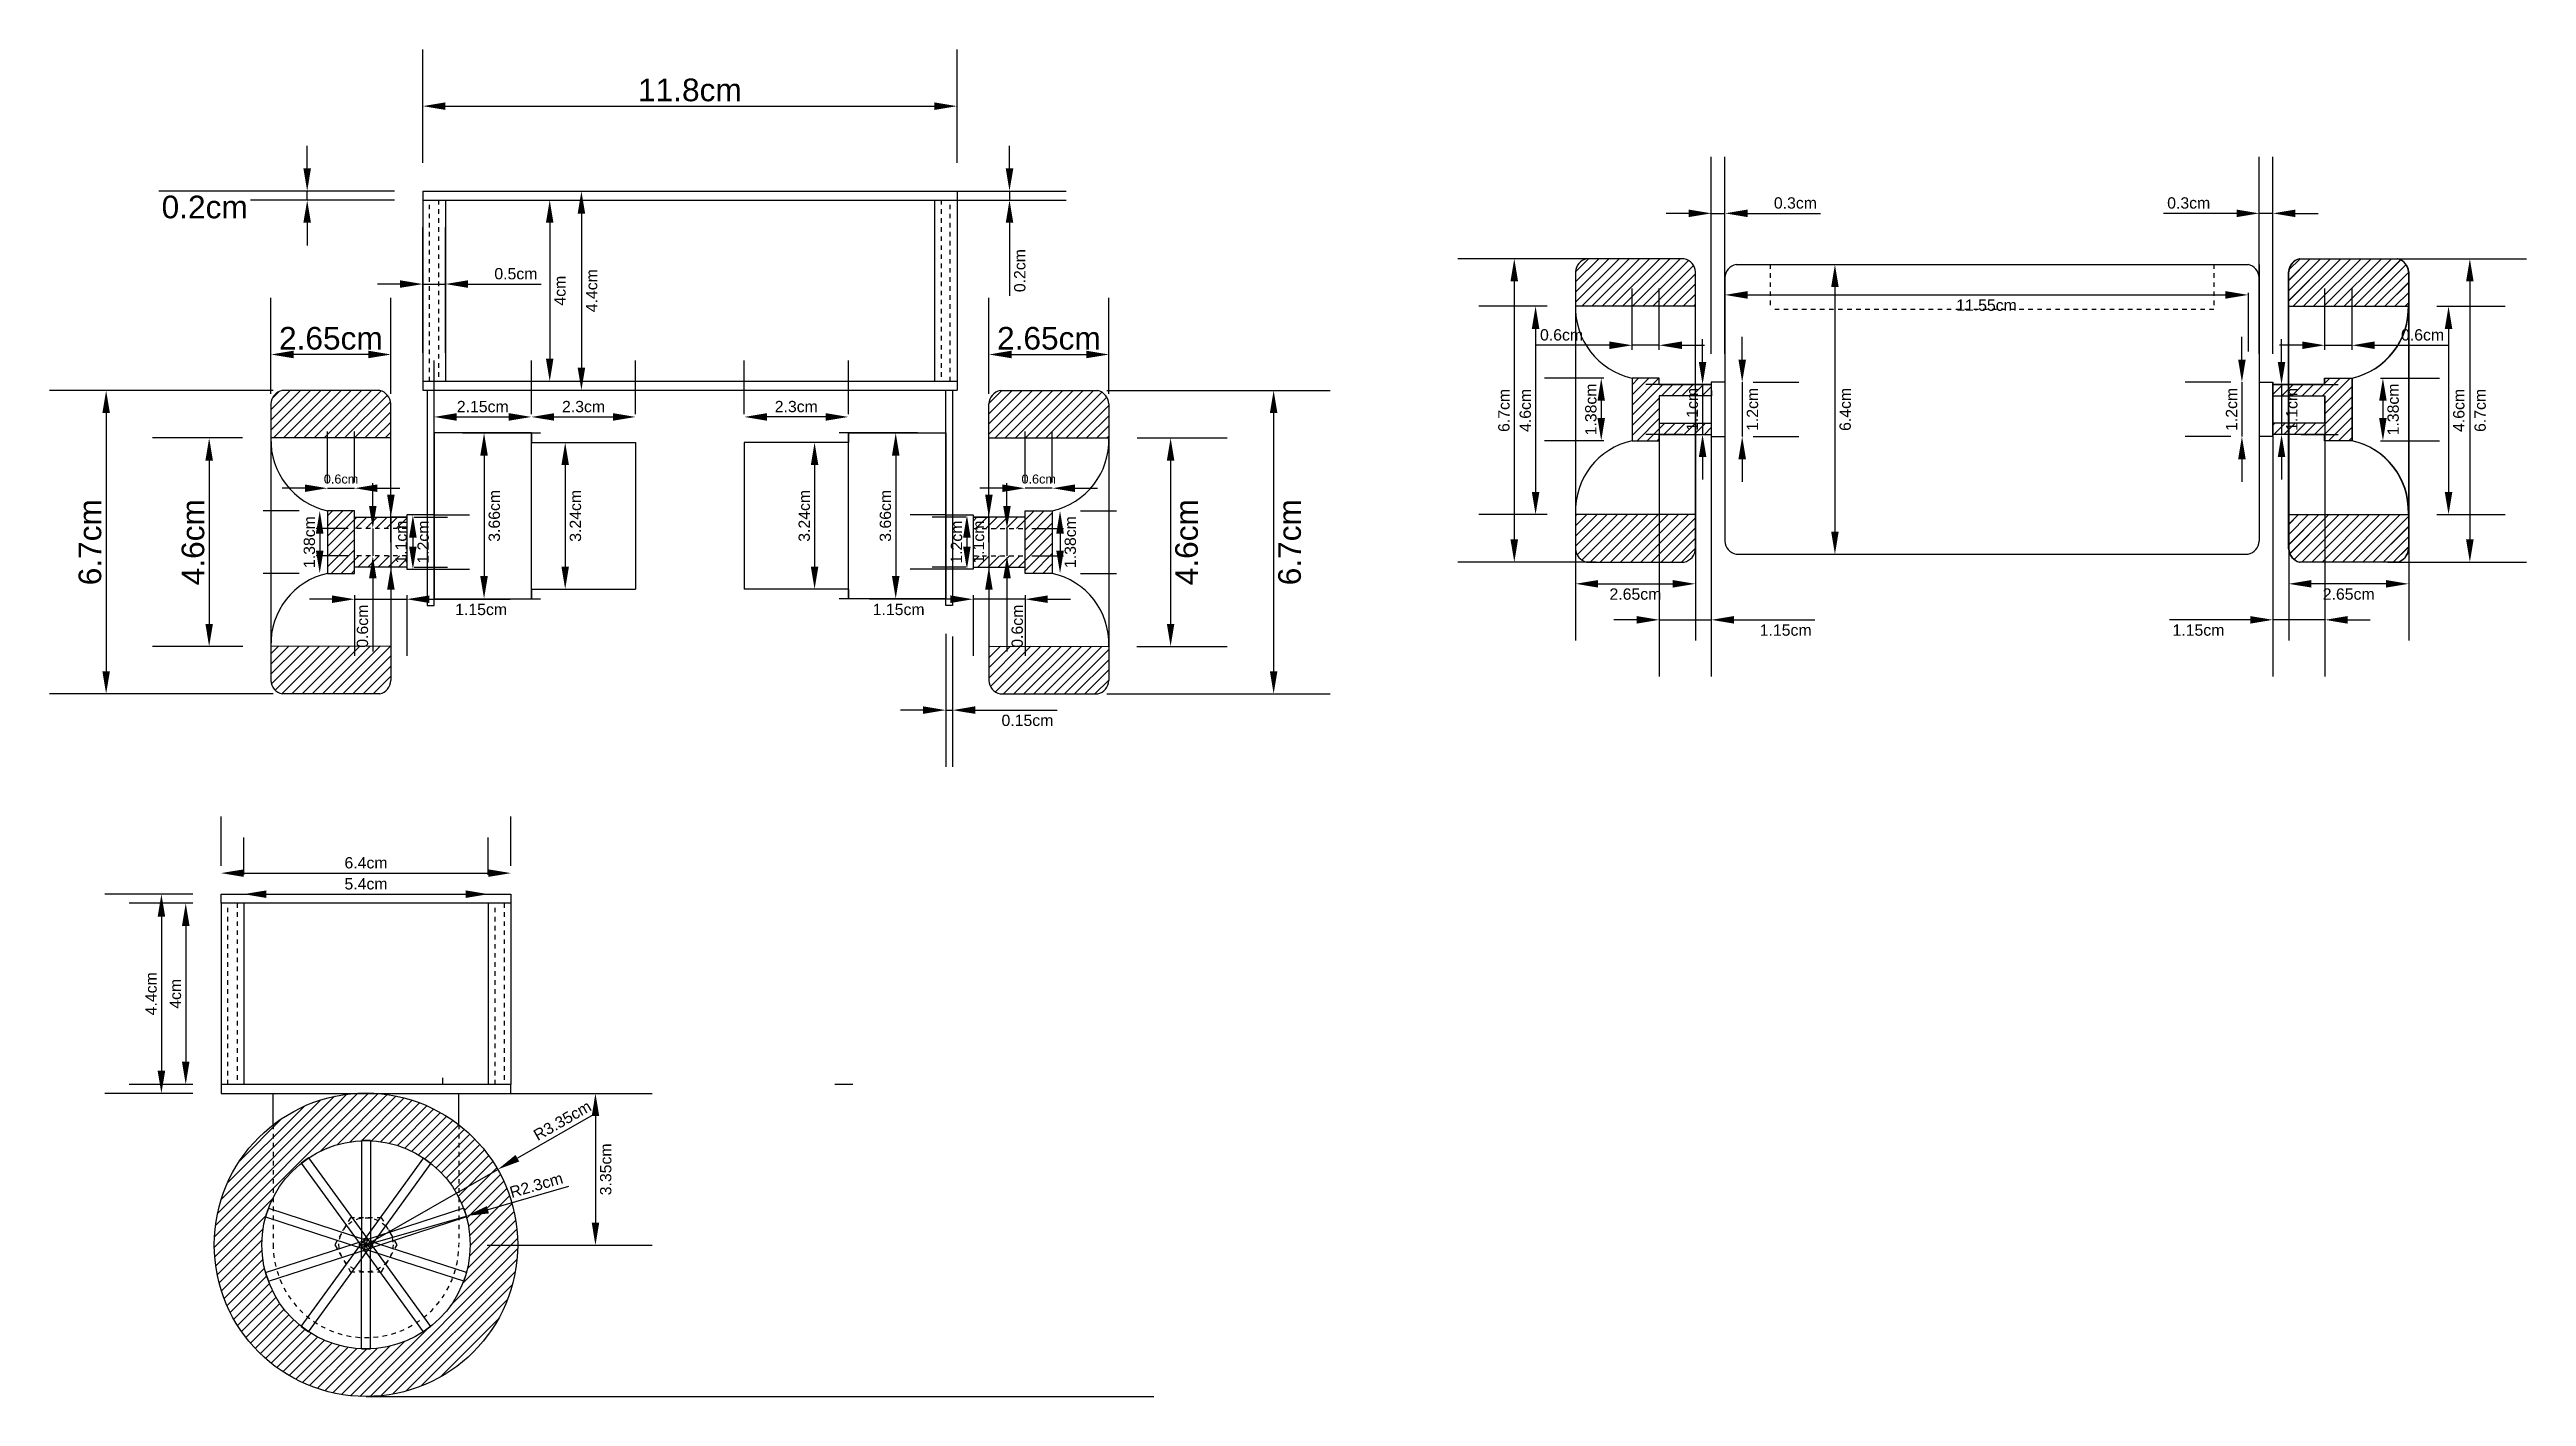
# Model space of a CAD drawing. Header units: millimetres. Extents: x 1801 to 3617, y 1965 to 3961.
# Drawn here: x 1801 to 1855.7, y 1964.6 to 1994.3 of the extents above; entities outside this region: 1.
import ezdxf

# ---------------------------------------------------------------- set-up
doc = ezdxf.new("R2010")
doc.units = ezdxf.units.MM
doc.header["$LTSCALE"] = 0.005
doc.linetypes.add('ACAD_ISO02W100', pattern=[15, 12, -3])
for name, color, linetype, plot in [('电机', 30, 'Continuous', False), ('车架', 140, 'Continuous', False), ('车轮', 18, 'Continuous', False)]:
    doc.layers.add(name, color=color, linetype=linetype, plot=plot)
doc.styles.get("Standard").update_dxf_attribs({"font": 'arial.ttf'})
doc.dimstyles.new('ISO-25', dxfattribs={"dimtxt": 0.25, "dimasz": 0.5, "dimexe": 1.25, "dimexo": 0.625, "dimgap": 0.1, "dimtad": 2, "dimdsep": 46, "dimtxsty": 'Standard', "dimcen": 2.5, "dimadec": 0, "dimazin": 0, "dimtfac": 1, "dimtmove": 0, "dimatfit": 3, "dimfxl": 1, "dimarcsym": 0})
pattern_1 = [(45, (1.81244, -1.498), (-0.1122532015, 0.1122532015), [])]
pattern_2 = [(45, (1.76317, -1.47491), (-0.1122532015, 0.1122532015), [])]

msp = doc.modelspace()

# ---------------------------------------------------------------- blocks, each defined once
blk = doc.blocks.new('*D1')
at = {"layer": 'Defpoints', "color": 0, "transparency": 16777216}
for p in [(1821.031, 1993.088), (1809.231, 1991.213), (1821.031, 1991.213)]:
    blk.add_point(p, dxfattribs=at)
at = {"layer": '车架', "color": 0, "lineweight": -2, "transparency": 16777216}
for p, q in [((1809.231, 1991.838), (1809.231, 1994.338)), ((1821.031, 1991.838), (1821.031, 1994.338)), ((1809.731, 1993.088), (1820.531, 1993.088))]:
    blk.add_line(p, q, dxfattribs=at)
at = {"layer": '车架', "color": 0, "transparency": 16777216}
for points in [[(1809.731, 1993.171), (1809.731, 1993.005), (1809.231, 1993.088)], [(1820.531, 1993.171), (1820.531, 1993.005), (1821.031, 1993.088)]]:
    blk.add_solid(points, dxfattribs=at)
at = {"layer": '车架', "color": 0, "transparency": 16777216, "insert": (1815.131, 1993.443), "char_height": 0.5, "attachment_point": 5}
blk.add_mtext('11.8cm', dxfattribs=at)
blk = doc.blocks.new('*D2')
at = {"layer": 'Defpoints', "color": 0, "transparency": 16777216}
for p in [(1809.231, 1991.213), (1806.679, 1991.013), (1809.231, 1991.013)]:
    blk.add_point(p, dxfattribs=at)
at = {"layer": '车架', "color": 0, "lineweight": -2, "transparency": 16777216}
for p, q in [((1806.679, 1991.713), (1806.679, 1992.213)), ((1808.606, 1991.213), (1803.401, 1991.213)), ((1806.679, 1991.013), (1806.679, 1991.213)), ((1808.606, 1991.013), (1805.429, 1991.013)), ((1806.679, 1990.513), (1806.679, 1990.013))]:
    blk.add_line(p, q, dxfattribs=at)
at = {"layer": '车架', "color": 0, "transparency": 16777216}
for points in [[(1806.595, 1991.713), (1806.762, 1991.713), (1806.679, 1991.213)], [(1806.595, 1990.513), (1806.762, 1990.513), (1806.679, 1991.013)]]:
    blk.add_solid(points, dxfattribs=at)
at = {"layer": '车架', "color": 0, "transparency": 16777216, "insert": (1804.415, 1990.858), "char_height": 0.5, "attachment_point": 5}
blk.add_mtext('0.2cm', dxfattribs=at)
blk = doc.blocks.new('*D3')
at = {"layer": 'Defpoints', "color": 0, "transparency": 16777216}
for p in [(1808.527, 1987.604), (1805.877, 1986.109), (1808.527, 1986.109)]:
    blk.add_point(p, dxfattribs=at)
at = {"layer": '车轮', "color": 0, "lineweight": -2, "transparency": 16777216}
for p, q in [((1805.877, 1986.734), (1805.877, 1988.854)), ((1808.527, 1986.734), (1808.527, 1988.854)), ((1808.027, 1987.604), (1806.377, 1987.604))]:
    blk.add_line(p, q, dxfattribs=at)
at = {"layer": '车轮', "color": 0, "transparency": 16777216}
for points in [[(1806.377, 1987.688), (1806.377, 1987.521), (1805.877, 1987.604)], [(1808.027, 1987.688), (1808.027, 1987.521), (1808.527, 1987.604)]]:
    blk.add_solid(points, dxfattribs=at)
at = {"layer": '车轮', "color": 0, "transparency": 16777216, "insert": (1807.202, 1987.959), "char_height": 0.5, "attachment_point": 5}
blk.add_mtext('2.65cm', dxfattribs=at)
blk = doc.blocks.new('*D4')
at = {"layer": 'Defpoints', "color": 0, "transparency": 16777216}
for p in [(1805.877, 1985.761), (1804.514, 1981.156), (1805.883, 1981.156)]:
    blk.add_point(p, dxfattribs=at)
at = {"layer": '车轮', "color": 0, "lineweight": -2, "transparency": 16777216}
for p, q in [((1805.252, 1985.761), (1803.264, 1985.761)), ((1804.514, 1985.261), (1804.514, 1981.656)), ((1805.258, 1981.156), (1803.264, 1981.156))]:
    blk.add_line(p, q, dxfattribs=at)
at = {"layer": '车轮', "color": 0, "transparency": 16777216}
for points in [[(1804.431, 1985.261), (1804.597, 1985.261), (1804.514, 1985.761)], [(1804.431, 1981.656), (1804.597, 1981.656), (1804.514, 1981.156)]]:
    blk.add_solid(points, dxfattribs=at)
at = {"layer": '车轮', "color": 0, "transparency": 16777216, "insert": (1804.159, 1983.459), "char_height": 0.5, "attachment_point": 5, "rotation": 90}
blk.add_mtext('4.6cm', dxfattribs=at)
blk = doc.blocks.new('*D5')
at = {"layer": 'Defpoints', "color": 0, "transparency": 16777216}
for p in [(1807.127, 1984.151), (1806.956, 1982.771), (1807.127, 1982.771)]:
    blk.add_point(p, dxfattribs=at)
at = {"layer": '电机', "color": 0, "lineweight": -2, "transparency": 16777216}
for p, q in [((1806.502, 1984.151), (1805.706, 1984.151)), ((1806.956, 1983.651), (1806.956, 1983.271)), ((1806.502, 1982.771), (1805.706, 1982.771))]:
    blk.add_line(p, q, dxfattribs=at)
at = {"layer": '电机', "color": 0, "transparency": 16777216}
for points in [[(1806.872, 1983.651), (1807.039, 1983.651), (1806.956, 1984.151)], [(1806.872, 1983.271), (1807.039, 1983.271), (1806.956, 1982.771)]]:
    blk.add_solid(points, dxfattribs=at)
at = {"layer": '电机', "color": 0, "transparency": 16777216, "insert": (1806.728, 1983.461), "char_height": 0.25, "attachment_point": 5, "rotation": 90}
blk.add_mtext('1.38cm', dxfattribs=at)
blk = doc.blocks.new('*D6')
at = {"layer": 'Defpoints', "color": 0, "transparency": 16777216}
for p in [(1807.727, 1984.651), (1807.127, 1984.151), (1807.727, 1984.151)]:
    blk.add_point(p, dxfattribs=at)
at = {"layer": '电机', "color": 0, "lineweight": -2, "transparency": 16777216}
for p, q in [((1807.127, 1984.776), (1807.127, 1985.901)), ((1807.727, 1984.776), (1807.727, 1985.901)), ((1806.627, 1984.651), (1806.127, 1984.651)), ((1807.127, 1984.651), (1807.727, 1984.651)), ((1808.227, 1984.651), (1808.727, 1984.651))]:
    blk.add_line(p, q, dxfattribs=at)
at = {"layer": '电机', "color": 0, "transparency": 16777216}
for points in [[(1806.627, 1984.734), (1806.627, 1984.568), (1807.127, 1984.651)], [(1808.227, 1984.734), (1808.227, 1984.568), (1807.727, 1984.651)]]:
    blk.add_solid(points, dxfattribs=at)
at = {"layer": '电机', "color": 0, "transparency": 16777216, "insert": (1807.427, 1984.853), "char_height": 0.2, "attachment_point": 5}
blk.add_mtext('0.6cm', dxfattribs=at)
blk = doc.blocks.new('*D7')
at = {"layer": 'Defpoints', "color": 0, "transparency": 16777216}
for p in [(1808.877, 1984.061), (1808.877, 1982.861), (1809.013, 1982.861)]:
    blk.add_point(p, dxfattribs=at)
at = {"layer": '电机', "color": 0, "lineweight": -2, "transparency": 16777216}
for p, q in [((1809.502, 1984.061), (1810.263, 1984.061)), ((1809.013, 1983.561), (1809.013, 1983.361)), ((1809.502, 1982.861), (1810.263, 1982.861))]:
    blk.add_line(p, q, dxfattribs=at)
at = {"layer": '电机', "color": 0, "transparency": 16777216}
for points in [[(1808.93, 1983.561), (1809.096, 1983.561), (1809.013, 1984.061)], [(1808.93, 1983.361), (1809.096, 1983.361), (1809.013, 1982.861)]]:
    blk.add_solid(points, dxfattribs=at)
at = {"layer": '电机', "color": 0, "transparency": 16777216, "insert": (1809.241, 1983.461), "char_height": 0.25, "attachment_point": 5, "rotation": 90}
blk.add_mtext('1.2cm', dxfattribs=at)
blk = doc.blocks.new('*D8')
at = {"layer": 'Defpoints', "color": 0, "transparency": 16777216}
for p in [(1808.206, 1983.761), (1808.128, 1983.161), (1808.206, 1983.161)]:
    blk.add_point(p, dxfattribs=at)
at = {"layer": '电机', "color": 0, "lineweight": -2, "transparency": 16777216}
for p, q in [((1808.128, 1984.261), (1808.128, 1984.761)), ((1807.581, 1983.761), (1806.878, 1983.761)), ((1808.128, 1983.761), (1808.128, 1983.161)), ((1807.581, 1983.161), (1806.878, 1983.161)), ((1808.128, 1982.661), (1808.128, 1981.047))]:
    blk.add_line(p, q, dxfattribs=at)
at = {"layer": '电机', "color": 0, "transparency": 16777216}
for points in [[(1808.045, 1984.261), (1808.211, 1984.261), (1808.128, 1983.761)], [(1808.045, 1982.661), (1808.211, 1982.661), (1808.128, 1983.161)]]:
    blk.add_solid(points, dxfattribs=at)
at = {"layer": '电机', "color": 0, "transparency": 16777216, "insert": (1807.9, 1981.604), "char_height": 0.25, "attachment_point": 5, "rotation": 90}
blk.add_mtext('0.6cm', dxfattribs=at)
blk = doc.blocks.new('*D9')
at = {"layer": 'Defpoints', "color": 0, "transparency": 16777216}
for p in [(1809.481, 1985.871), (1809.481, 1982.211), (1810.585, 1982.211)]:
    blk.add_point(p, dxfattribs=at)
at = {"layer": '电机', "color": 0, "lineweight": -2, "transparency": 16777216}
for p, q in [((1810.106, 1985.871), (1811.835, 1985.871)), ((1810.585, 1985.371), (1810.585, 1982.711)), ((1810.106, 1982.211), (1811.835, 1982.211))]:
    blk.add_line(p, q, dxfattribs=at)
at = {"layer": '电机', "color": 0, "transparency": 16777216}
for points in [[(1810.501, 1985.371), (1810.668, 1985.371), (1810.585, 1985.871)], [(1810.501, 1982.711), (1810.668, 1982.711), (1810.585, 1982.211)]]:
    blk.add_solid(points, dxfattribs=at)
at = {"layer": '电机', "color": 0, "transparency": 16777216, "insert": (1810.812, 1984.041), "char_height": 0.25, "attachment_point": 5, "rotation": 90}
blk.add_mtext('3.66cm', dxfattribs=at)
blk = doc.blocks.new('*D10')
at = {"layer": 'Defpoints', "color": 0, "transparency": 16777216}
for p in [(1811.631, 1986.225), (1809.481, 1985.871), (1811.631, 1985.872)]:
    blk.add_point(p, dxfattribs=at)
at = {"layer": '电机', "color": 0, "lineweight": -2, "transparency": 16777216}
for p, q in [((1809.481, 1986.496), (1809.481, 1987.475)), ((1811.631, 1986.497), (1811.631, 1987.475)), ((1809.981, 1986.225), (1811.131, 1986.225))]:
    blk.add_line(p, q, dxfattribs=at)
at = {"layer": '电机', "color": 0, "transparency": 16777216}
for points in [[(1809.981, 1986.309), (1809.981, 1986.142), (1809.481, 1986.225)], [(1811.131, 1986.309), (1811.131, 1986.142), (1811.631, 1986.225)]]:
    blk.add_solid(points, dxfattribs=at)
at = {"layer": '电机', "color": 0, "transparency": 16777216, "insert": (1810.556, 1986.453), "char_height": 0.25, "attachment_point": 5}
blk.add_mtext('2.15cm', dxfattribs=at)
blk = doc.blocks.new('*D11')
at = {"layer": 'Defpoints', "color": 0, "transparency": 16777216}
for p in [(1811.632, 1985.661), (1811.632, 1982.421), (1812.377, 1982.421)]:
    blk.add_point(p, dxfattribs=at)
at = {"layer": '电机', "color": 0, "lineweight": -2, "transparency": 16777216}
for p, q in [((1812.257, 1985.661), (1813.627, 1985.661)), ((1812.377, 1985.161), (1812.377, 1982.921)), ((1812.257, 1982.421), (1813.627, 1982.421))]:
    blk.add_line(p, q, dxfattribs=at)
at = {"layer": '电机', "color": 0, "transparency": 16777216}
for points in [[(1812.293, 1985.161), (1812.46, 1985.161), (1812.377, 1985.661)], [(1812.293, 1982.921), (1812.46, 1982.921), (1812.377, 1982.421)]]:
    blk.add_solid(points, dxfattribs=at)
at = {"layer": '电机', "color": 0, "transparency": 16777216, "insert": (1812.604, 1984.041), "char_height": 0.25, "attachment_point": 5, "rotation": 90}
blk.add_mtext('3.24cm', dxfattribs=at)
blk = doc.blocks.new('*D12')
at = {"layer": 'Defpoints', "color": 0, "transparency": 16777216}
for p in [(1813.932, 1986.225), (1811.632, 1985.661), (1813.932, 1985.661)]:
    blk.add_point(p, dxfattribs=at)
at = {"layer": '电机', "color": 0, "lineweight": -2, "transparency": 16777216}
for p, q in [((1811.632, 1986.286), (1811.632, 1987.475)), ((1813.932, 1986.286), (1813.932, 1987.475)), ((1812.132, 1986.225), (1813.432, 1986.225))]:
    blk.add_line(p, q, dxfattribs=at)
at = {"layer": '电机', "color": 0, "transparency": 16777216}
for points in [[(1812.132, 1986.308), (1812.132, 1986.142), (1811.632, 1986.225)], [(1813.432, 1986.308), (1813.432, 1986.142), (1813.932, 1986.225)]]:
    blk.add_solid(points, dxfattribs=at)
at = {"layer": '电机', "color": 0, "transparency": 16777216, "insert": (1812.782, 1986.453), "char_height": 0.25, "attachment_point": 5}
blk.add_mtext('2.3cm', dxfattribs=at)
blk = doc.blocks.new('*D13')
at = {"layer": 'Defpoints', "color": 0, "transparency": 16777216}
for p in [(1821.734, 1987.604), (1821.734, 1986.109), (1824.384, 1986.109)]:
    blk.add_point(p, dxfattribs=at)
at = {"layer": '车轮', "color": 0, "lineweight": -2, "transparency": 16777216}
for p, q in [((1821.734, 1986.734), (1821.734, 1988.854)), ((1824.384, 1986.734), (1824.384, 1988.854)), ((1822.234, 1987.604), (1823.884, 1987.604))]:
    blk.add_line(p, q, dxfattribs=at)
at = {"layer": '车轮', "color": 0, "transparency": 16777216}
for points in [[(1822.234, 1987.688), (1822.234, 1987.521), (1821.734, 1987.604)], [(1823.884, 1987.688), (1823.884, 1987.521), (1824.384, 1987.604)]]:
    blk.add_solid(points, dxfattribs=at)
at = {"layer": '车轮', "color": 0, "transparency": 16777216, "insert": (1823.059, 1987.959), "char_height": 0.5, "attachment_point": 5}
blk.add_mtext('2.65cm', dxfattribs=at)
blk = doc.blocks.new('*D14')
at = {"layer": 'Defpoints', "color": 0, "transparency": 16777216}
for p in [(1824.384, 1985.761), (1824.378, 1981.156), (1825.747, 1981.156)]:
    blk.add_point(p, dxfattribs=at)
at = {"layer": '车轮', "color": 0, "lineweight": -2, "transparency": 16777216}
for p, q in [((1825.009, 1985.761), (1826.997, 1985.761)), ((1825.747, 1985.261), (1825.747, 1981.656)), ((1825.003, 1981.156), (1826.997, 1981.156))]:
    blk.add_line(p, q, dxfattribs=at)
at = {"layer": '车轮', "color": 0, "transparency": 16777216}
for points in [[(1825.664, 1985.261), (1825.83, 1985.261), (1825.747, 1985.761)], [(1825.664, 1981.656), (1825.83, 1981.656), (1825.747, 1981.156)]]:
    blk.add_solid(points, dxfattribs=at)
at = {"layer": '车轮', "color": 0, "transparency": 16777216, "insert": (1826.102, 1983.459), "char_height": 0.5, "attachment_point": 5, "rotation": 90}
blk.add_mtext('4.6cm', dxfattribs=at)
blk = doc.blocks.new('*D15')
at = {"layer": 'Defpoints', "color": 0, "transparency": 16777216}
for p in [(1823.71, 1986.809), (1823.71, 1980.109), (1828.022, 1980.109)]:
    blk.add_point(p, dxfattribs=at)
at = {"layer": '车轮', "color": 0, "lineweight": -2, "transparency": 16777216}
for p, q in [((1824.335, 1986.809), (1829.272, 1986.809)), ((1828.022, 1986.309), (1828.022, 1980.609)), ((1824.335, 1980.109), (1829.272, 1980.109))]:
    blk.add_line(p, q, dxfattribs=at)
at = {"layer": '车轮', "color": 0, "transparency": 16777216}
for points in [[(1827.939, 1986.309), (1828.105, 1986.309), (1828.022, 1986.809)], [(1827.939, 1980.609), (1828.105, 1980.609), (1828.022, 1980.109)]]:
    blk.add_solid(points, dxfattribs=at)
at = {"layer": '车轮', "color": 0, "transparency": 16777216, "insert": (1828.377, 1983.459), "char_height": 0.5, "attachment_point": 5, "rotation": 90}
blk.add_mtext('6.7cm', dxfattribs=at)
blk = doc.blocks.new('*D16')
at = {"layer": 'Defpoints', "color": 0, "transparency": 16777216}
for p in [(1823.134, 1984.151), (1823.134, 1982.771), (1823.305, 1982.771)]:
    blk.add_point(p, dxfattribs=at)
at = {"layer": '电机', "color": 0, "lineweight": -2, "transparency": 16777216}
for p, q in [((1823.759, 1984.151), (1824.555, 1984.151)), ((1823.305, 1983.651), (1823.305, 1983.271)), ((1823.759, 1982.771), (1824.555, 1982.771))]:
    blk.add_line(p, q, dxfattribs=at)
at = {"layer": '电机', "color": 0, "transparency": 16777216}
for points in [[(1823.222, 1983.651), (1823.389, 1983.651), (1823.305, 1984.151)], [(1823.222, 1983.271), (1823.389, 1983.271), (1823.305, 1982.771)]]:
    blk.add_solid(points, dxfattribs=at)
at = {"layer": '电机', "color": 0, "transparency": 16777216, "insert": (1823.533, 1983.461), "char_height": 0.25, "attachment_point": 5, "rotation": 90}
blk.add_mtext('1.38cm', dxfattribs=at)
blk = doc.blocks.new('*D17')
at = {"layer": 'Defpoints', "color": 0, "transparency": 16777216}
for p in [(1822.534, 1984.651), (1822.534, 1984.151), (1823.134, 1984.151)]:
    blk.add_point(p, dxfattribs=at)
at = {"layer": '电机', "color": 0, "lineweight": -2, "transparency": 16777216}
for p, q in [((1822.534, 1984.776), (1822.534, 1985.901)), ((1823.134, 1984.776), (1823.134, 1985.901)), ((1822.034, 1984.651), (1821.534, 1984.651)), ((1823.134, 1984.651), (1822.534, 1984.651)), ((1823.634, 1984.651), (1824.134, 1984.651))]:
    blk.add_line(p, q, dxfattribs=at)
at = {"layer": '电机', "color": 0, "transparency": 16777216}
for points in [[(1822.034, 1984.734), (1822.034, 1984.568), (1822.534, 1984.651)], [(1823.634, 1984.734), (1823.634, 1984.568), (1823.134, 1984.651)]]:
    blk.add_solid(points, dxfattribs=at)
at = {"layer": '电机', "color": 0, "transparency": 16777216, "insert": (1822.834, 1984.853), "char_height": 0.2, "attachment_point": 5}
blk.add_mtext('0.6cm', dxfattribs=at)
blk = doc.blocks.new('*D18')
at = {"layer": 'Defpoints', "color": 0, "transparency": 16777216}
for p in [(1821.384, 1984.061), (1821.248, 1982.861), (1821.384, 1982.861)]:
    blk.add_point(p, dxfattribs=at)
at = {"layer": '电机', "color": 0, "lineweight": -2, "transparency": 16777216}
for p, q in [((1820.759, 1984.061), (1819.998, 1984.061)), ((1821.248, 1983.561), (1821.248, 1983.361)), ((1820.759, 1982.861), (1819.998, 1982.861))]:
    blk.add_line(p, q, dxfattribs=at)
at = {"layer": '电机', "color": 0, "transparency": 16777216}
for points in [[(1821.165, 1983.561), (1821.331, 1983.561), (1821.248, 1984.061)], [(1821.165, 1983.361), (1821.331, 1983.361), (1821.248, 1982.861)]]:
    blk.add_solid(points, dxfattribs=at)
at = {"layer": '电机', "color": 0, "transparency": 16777216, "insert": (1821.02, 1983.461), "char_height": 0.25, "attachment_point": 5, "rotation": 90}
blk.add_mtext('1.2cm', dxfattribs=at)
blk = doc.blocks.new('*D19')
at = {"layer": 'Defpoints', "color": 0, "transparency": 16777216}
for p in [(1822.055, 1983.761), (1822.055, 1983.161), (1822.133, 1983.161)]:
    blk.add_point(p, dxfattribs=at)
at = {"layer": '电机', "color": 0, "lineweight": -2, "transparency": 16777216}
for p, q in [((1822.133, 1984.261), (1822.133, 1984.761)), ((1822.133, 1983.761), (1822.133, 1983.161)), ((1822.68, 1983.761), (1823.383, 1983.761)), ((1822.68, 1983.161), (1823.383, 1983.161)), ((1822.133, 1982.661), (1822.133, 1981.047))]:
    blk.add_line(p, q, dxfattribs=at)
at = {"layer": '电机', "color": 0, "transparency": 16777216}
for points in [[(1822.05, 1984.261), (1822.217, 1984.261), (1822.133, 1983.761)], [(1822.05, 1982.661), (1822.217, 1982.661), (1822.133, 1983.161)]]:
    blk.add_solid(points, dxfattribs=at)
at = {"layer": '电机', "color": 0, "transparency": 16777216, "insert": (1822.361, 1981.604), "char_height": 0.25, "attachment_point": 5, "rotation": 90}
blk.add_mtext('0.6cm', dxfattribs=at)
blk = doc.blocks.new('*D20')
at = {"layer": 'Defpoints', "color": 0, "transparency": 16777216}
for p in [(1820.781, 1985.871), (1819.676, 1982.211), (1820.781, 1982.211)]:
    blk.add_point(p, dxfattribs=at)
at = {"layer": '电机', "color": 0, "lineweight": -2, "transparency": 16777216}
for p, q in [((1820.156, 1985.871), (1818.426, 1985.871)), ((1819.676, 1985.371), (1819.676, 1982.711)), ((1820.156, 1982.211), (1818.426, 1982.211))]:
    blk.add_line(p, q, dxfattribs=at)
at = {"layer": '电机', "color": 0, "transparency": 16777216}
for points in [[(1819.593, 1985.371), (1819.76, 1985.371), (1819.676, 1985.871)], [(1819.593, 1982.711), (1819.76, 1982.711), (1819.676, 1982.211)]]:
    blk.add_solid(points, dxfattribs=at)
at = {"layer": '电机', "color": 0, "transparency": 16777216, "insert": (1819.449, 1984.041), "char_height": 0.25, "attachment_point": 5, "rotation": 90}
blk.add_mtext('3.66cm', dxfattribs=at)
blk = doc.blocks.new('*D21')
at = {"layer": 'Defpoints', "color": 0, "transparency": 16777216}
for p in [(1818.63, 1985.661), (1817.884, 1982.421), (1818.63, 1982.421)]:
    blk.add_point(p, dxfattribs=at)
at = {"layer": '电机', "color": 0, "lineweight": -2, "transparency": 16777216}
for p, q in [((1818.005, 1985.661), (1816.634, 1985.661)), ((1817.884, 1985.161), (1817.884, 1982.921)), ((1818.005, 1982.421), (1816.634, 1982.421))]:
    blk.add_line(p, q, dxfattribs=at)
at = {"layer": '电机', "color": 0, "transparency": 16777216}
for points in [[(1817.801, 1985.161), (1817.968, 1985.161), (1817.884, 1985.661)], [(1817.801, 1982.921), (1817.968, 1982.921), (1817.884, 1982.421)]]:
    blk.add_solid(points, dxfattribs=at)
at = {"layer": '电机', "color": 0, "transparency": 16777216, "insert": (1817.657, 1984.041), "char_height": 0.25, "attachment_point": 5, "rotation": 90}
blk.add_mtext('3.24cm', dxfattribs=at)
blk = doc.blocks.new('*D22')
at = {"layer": 'Defpoints', "color": 0, "transparency": 16777216}
for p in [(1816.33, 1986.225), (1816.33, 1985.661), (1818.63, 1985.661)]:
    blk.add_point(p, dxfattribs=at)
at = {"layer": '电机', "color": 0, "lineweight": -2, "transparency": 16777216}
for p, q in [((1816.33, 1986.286), (1816.33, 1987.475)), ((1818.63, 1986.286), (1818.63, 1987.475)), ((1818.13, 1986.225), (1816.83, 1986.225))]:
    blk.add_line(p, q, dxfattribs=at)
at = {"layer": '电机', "color": 0, "transparency": 16777216}
for points in [[(1816.83, 1986.308), (1816.83, 1986.142), (1816.33, 1986.225)], [(1818.13, 1986.308), (1818.13, 1986.142), (1818.63, 1986.225)]]:
    blk.add_solid(points, dxfattribs=at)
at = {"layer": '电机', "color": 0, "transparency": 16777216, "insert": (1817.48, 1986.453), "char_height": 0.25, "attachment_point": 5}
blk.add_mtext('2.3cm', dxfattribs=at)
blk = doc.blocks.new('*D23')
at = {"layer": 'Defpoints', "color": 0, "transparency": 16777216}
for p in [(1806.551, 1986.809), (1802.239, 1980.109), (1806.551, 1980.109)]:
    blk.add_point(p, dxfattribs=at)
at = {"layer": '车轮', "color": 0, "lineweight": -2, "transparency": 16777216}
for p, q in [((1805.926, 1986.809), (1800.989, 1986.809)), ((1802.239, 1986.309), (1802.239, 1980.609)), ((1805.926, 1980.109), (1800.989, 1980.109))]:
    blk.add_line(p, q, dxfattribs=at)
at = {"layer": '车轮', "color": 0, "transparency": 16777216}
for points in [[(1802.156, 1986.309), (1802.322, 1986.309), (1802.239, 1986.809)], [(1802.156, 1980.609), (1802.322, 1980.609), (1802.239, 1980.109)]]:
    blk.add_solid(points, dxfattribs=at)
at = {"layer": '车轮', "color": 0, "transparency": 16777216, "insert": (1801.884, 1983.459), "char_height": 0.5, "attachment_point": 5, "rotation": 90}
blk.add_mtext('6.7cm', dxfattribs=at)
blk = doc.blocks.new('*D29')
at = {"layer": 'Defpoints', "color": 0, "transparency": 16777216}
for p in [(1809.73, 1989.159), (1809.231, 1987.013), (1809.73, 1987.013)]:
    blk.add_point(p, dxfattribs=at)
at = {"layer": '车架', "color": 0, "lineweight": -2, "transparency": 16777216}
for p, q in [((1809.231, 1987.638), (1809.231, 1990.409)), ((1809.73, 1987.638), (1809.73, 1990.409)), ((1808.731, 1989.159), (1808.231, 1989.159)), ((1809.231, 1989.159), (1809.73, 1989.159)), ((1810.23, 1989.159), (1811.845, 1989.159))]:
    blk.add_line(p, q, dxfattribs=at)
at = {"layer": '车架', "color": 0, "transparency": 16777216}
for points in [[(1808.731, 1989.243), (1808.731, 1989.076), (1809.231, 1989.159)], [(1810.23, 1989.243), (1810.23, 1989.076), (1809.73, 1989.159)]]:
    blk.add_solid(points, dxfattribs=at)
at = {"layer": '车架', "color": 0, "transparency": 16777216, "insert": (1811.288, 1989.387), "char_height": 0.25, "attachment_point": 5}
blk.add_mtext('0.5cm', dxfattribs=at)
blk = doc.blocks.new('*D30')
at = {"layer": 'Defpoints', "color": 0, "transparency": 16777216}
for p in [(1815.74, 1991.213), (1815.74, 1991.013), (1822.189, 1991.013)]:
    blk.add_point(p, dxfattribs=at)
at = {"layer": '车架', "color": 0, "lineweight": -2, "transparency": 16777216}
for p, q in [((1822.189, 1991.713), (1822.189, 1992.213)), ((1816.365, 1991.213), (1823.439, 1991.213)), ((1822.189, 1991.213), (1822.189, 1991.013)), ((1816.365, 1991.013), (1823.439, 1991.013)), ((1822.189, 1990.513), (1822.189, 1988.899))]:
    blk.add_line(p, q, dxfattribs=at)
at = {"layer": '车架', "color": 0, "transparency": 16777216}
for points in [[(1822.106, 1991.713), (1822.273, 1991.713), (1822.189, 1991.213)], [(1822.106, 1990.513), (1822.273, 1990.513), (1822.189, 1991.013)]]:
    blk.add_solid(points, dxfattribs=at)
at = {"layer": '车架', "color": 0, "transparency": 16777216, "insert": (1822.417, 1989.456), "char_height": 0.25, "attachment_point": 5, "rotation": 90}
blk.add_mtext('0.2cm', dxfattribs=at)
blk = doc.blocks.new('*D31')
at = {"layer": 'Defpoints', "color": 0, "transparency": 16777216}
for p in [(1820.781, 1982.061), (1820.931, 1981.999), (1820.931, 1979.751)]:
    blk.add_point(p, dxfattribs=at)
at = {"layer": '车架', "color": 0, "lineweight": -2, "transparency": 16777216}
for p, q in [((1820.781, 1981.436), (1820.781, 1978.501)), ((1820.931, 1981.374), (1820.931, 1978.501)), ((1820.281, 1979.751), (1819.781, 1979.751)), ((1820.781, 1979.751), (1820.931, 1979.751)), ((1821.431, 1979.751), (1823.239, 1979.751))]:
    blk.add_line(p, q, dxfattribs=at)
at = {"layer": '车架', "color": 0, "transparency": 16777216}
for points in [[(1820.281, 1979.835), (1820.281, 1979.668), (1820.781, 1979.751)], [(1821.431, 1979.835), (1821.431, 1979.668), (1820.931, 1979.751)]]:
    blk.add_solid(points, dxfattribs=at)
at = {"layer": '车架', "color": 0, "transparency": 16777216, "insert": (1822.585, 1979.524), "char_height": 0.25, "attachment_point": 5}
blk.add_mtext('0.15cm', dxfattribs=at)
blk = doc.blocks.new('*D32')
at = {"layer": 'Defpoints', "color": 0, "transparency": 16777216}
for p in [(1807.727, 1982.911), (1808.877, 1982.911), (1808.877, 1982.2)]:
    blk.add_point(p, dxfattribs=at)
at = {"layer": '电机', "color": 0, "lineweight": -2, "transparency": 16777216}
for p, q in [((1807.227, 1982.2), (1806.727, 1982.2)), ((1807.727, 1982.286), (1807.727, 1980.95)), ((1807.727, 1982.2), (1808.877, 1982.2)), ((1808.877, 1982.286), (1808.877, 1980.95)), ((1809.377, 1982.2), (1811.162, 1982.2))]:
    blk.add_line(p, q, dxfattribs=at)
at = {"layer": '电机', "color": 0, "transparency": 16777216}
for points in [[(1807.227, 1982.284), (1807.227, 1982.117), (1807.727, 1982.2)], [(1809.377, 1982.284), (1809.377, 1982.117), (1808.877, 1982.2)]]:
    blk.add_solid(points, dxfattribs=at)
at = {"layer": '电机', "color": 0, "transparency": 16777216, "insert": (1810.52, 1981.973), "char_height": 0.25, "attachment_point": 5}
blk.add_mtext('1.15cm', dxfattribs=at)
blk = doc.blocks.new('*D33')
at = {"layer": 'Defpoints', "color": 0, "transparency": 16777216}
for p in [(1821.384, 1982.911), (1822.534, 1982.911), (1821.384, 1982.2)]:
    blk.add_point(p, dxfattribs=at)
at = {"layer": '电机', "color": 0, "lineweight": -2, "transparency": 16777216}
for p, q in [((1820.884, 1982.2), (1819.099, 1982.2)), ((1821.384, 1982.286), (1821.384, 1980.95)), ((1822.534, 1982.2), (1821.384, 1982.2)), ((1822.534, 1982.286), (1822.534, 1980.95)), ((1823.034, 1982.2), (1823.534, 1982.2))]:
    blk.add_line(p, q, dxfattribs=at)
at = {"layer": '电机', "color": 0, "transparency": 16777216}
for points in [[(1820.884, 1982.284), (1820.884, 1982.117), (1821.384, 1982.2)], [(1823.034, 1982.284), (1823.034, 1982.117), (1822.534, 1982.2)]]:
    blk.add_solid(points, dxfattribs=at)
at = {"layer": '电机', "color": 0, "transparency": 16777216, "insert": (1819.741, 1981.973), "char_height": 0.25, "attachment_point": 5}
blk.add_mtext('1.15cm', dxfattribs=at)
blk = doc.blocks.new('*D34')
at = {"layer": 'Defpoints', "color": 0, "transparency": 16777216}
for p in [(1821.848, 1984.011), (1821.734, 1982.911), (1821.848, 1982.911)]:
    blk.add_point(p, dxfattribs=at)
at = {"layer": '电机', "color": 0, "lineweight": -2, "transparency": 16777216}
for p, q in [((1821.734, 1984.511), (1821.734, 1985.011)), ((1821.223, 1984.011), (1820.484, 1984.011)), ((1821.734, 1984.011), (1821.734, 1982.911)), ((1821.223, 1982.911), (1820.484, 1982.911)), ((1821.734, 1982.411), (1821.734, 1981.911))]:
    blk.add_line(p, q, dxfattribs=at)
at = {"layer": '电机', "color": 0, "transparency": 16777216}
for points in [[(1821.65, 1984.511), (1821.817, 1984.511), (1821.734, 1984.011)], [(1821.65, 1982.411), (1821.817, 1982.411), (1821.734, 1982.911)]]:
    blk.add_solid(points, dxfattribs=at)
at = {"layer": '电机', "color": 0, "transparency": 16777216, "insert": (1821.506, 1983.461), "char_height": 0.25, "attachment_point": 5, "rotation": 90}
blk.add_mtext('1.1cm', dxfattribs=at)
blk = doc.blocks.new('*D35')
at = {"layer": 'Defpoints', "color": 0, "transparency": 16777216}
for p in [(1808.413, 1984.011), (1808.413, 1982.911), (1808.527, 1982.911)]:
    blk.add_point(p, dxfattribs=at)
at = {"layer": '电机', "color": 0, "lineweight": -2, "transparency": 16777216}
for p, q in [((1808.527, 1984.511), (1808.527, 1985.011)), ((1808.527, 1984.011), (1808.527, 1982.911)), ((1809.038, 1984.011), (1809.777, 1984.011)), ((1808.527, 1982.411), (1808.527, 1981.911)), ((1809.038, 1982.911), (1809.777, 1982.911))]:
    blk.add_line(p, q, dxfattribs=at)
at = {"layer": '电机', "color": 0, "transparency": 16777216}
for points in [[(1808.444, 1984.511), (1808.611, 1984.511), (1808.527, 1984.011)], [(1808.444, 1982.411), (1808.611, 1982.411), (1808.527, 1982.911)]]:
    blk.add_solid(points, dxfattribs=at)
at = {"layer": '电机', "color": 0, "transparency": 16777216, "insert": (1808.755, 1983.461), "char_height": 0.25, "attachment_point": 5, "rotation": 90}
blk.add_mtext('1.1cm', dxfattribs=at)
blk = doc.blocks.new('*D36')
at = {"layer": 'Defpoints', "color": 0, "transparency": 16777216}
for p in [(1837.988, 1989.592), (1838.234, 1983.192), (1840.418, 1983.192)]:
    blk.add_point(p, dxfattribs=at)
at = {"layer": '车架', "color": 0, "lineweight": -2, "transparency": 16777216}
for p, q in [((1838.613, 1989.592), (1841.668, 1989.592)), ((1840.418, 1989.092), (1840.418, 1983.692)), ((1838.859, 1983.192), (1841.668, 1983.192))]:
    blk.add_line(p, q, dxfattribs=at)
at = {"layer": '车架', "color": 0, "transparency": 16777216}
for points in [[(1840.335, 1989.092), (1840.501, 1989.092), (1840.418, 1989.592)], [(1840.335, 1983.692), (1840.501, 1983.692), (1840.418, 1983.192)]]:
    blk.add_solid(points, dxfattribs=at)
at = {"layer": '车架', "color": 0, "transparency": 16777216, "insert": (1840.646, 1986.392), "char_height": 0.25, "attachment_point": 5, "rotation": 90}
blk.add_mtext('6.4cm', dxfattribs=at)
blk = doc.blocks.new('*D37')
at = {"layer": 'Defpoints', "color": 0, "transparency": 16777216}
for p in [(1837.988, 1989.592), (1849.542, 1989.592), (1849.542, 1988.92)]:
    blk.add_point(p, dxfattribs=at)
at = {"layer": '车架', "color": 0, "lineweight": -2, "transparency": 16777216}
for p, q in [((1837.988, 1988.967), (1837.988, 1987.67)), ((1849.542, 1988.967), (1849.542, 1987.67)), ((1838.488, 1988.92), (1849.042, 1988.92))]:
    blk.add_line(p, q, dxfattribs=at)
at = {"layer": '车架', "color": 0, "transparency": 16777216}
for points in [[(1838.488, 1989.003), (1838.488, 1988.836), (1837.988, 1988.92)], [(1849.042, 1989.003), (1849.042, 1988.836), (1849.542, 1988.92)]]:
    blk.add_solid(points, dxfattribs=at)
at = {"layer": '车架', "color": 0, "transparency": 16777216, "insert": (1843.765, 1988.692), "char_height": 0.25, "attachment_point": 5}
blk.add_mtext('11.55cm', dxfattribs=at)
blk = doc.blocks.new('*D38')
at = {"layer": 'Defpoints', "color": 0, "transparency": 16777216}
for p in [(1837.988, 1986.992), (1837.988, 1985.792), (1838.37, 1985.792)]:
    blk.add_point(p, dxfattribs=at)
at = {"layer": '电机', "color": 0, "lineweight": -2, "transparency": 16777216}
for p, q in [((1838.37, 1987.492), (1838.37, 1987.992)), ((1838.37, 1986.992), (1838.37, 1985.792)), ((1838.613, 1986.992), (1839.62, 1986.992)), ((1838.613, 1985.792), (1839.62, 1985.792)), ((1838.37, 1985.292), (1838.37, 1984.792))]:
    blk.add_line(p, q, dxfattribs=at)
at = {"layer": '电机', "color": 0, "transparency": 16777216}
for points in [[(1838.287, 1987.492), (1838.454, 1987.492), (1838.37, 1986.992)], [(1838.287, 1985.292), (1838.454, 1985.292), (1838.37, 1985.792)]]:
    blk.add_solid(points, dxfattribs=at)
at = {"layer": '电机', "color": 0, "transparency": 16777216, "insert": (1838.598, 1986.392), "char_height": 0.25, "attachment_point": 5, "rotation": 90}
blk.add_mtext('1.2cm', dxfattribs=at)
blk = doc.blocks.new('*D39')
at = {"layer": 'Defpoints', "color": 0, "transparency": 16777216}
for p in [(1837.688, 1986.941), (1837.495, 1985.841), (1837.688, 1985.841)]:
    blk.add_point(p, dxfattribs=at)
at = {"layer": '电机', "color": 0, "lineweight": -2, "transparency": 16777216}
for p, q in [((1837.495, 1987.441), (1837.495, 1987.941)), ((1837.063, 1986.941), (1836.245, 1986.941)), ((1837.495, 1986.941), (1837.495, 1985.841)), ((1837.063, 1985.841), (1836.245, 1985.841)), ((1837.495, 1985.341), (1837.495, 1984.841))]:
    blk.add_line(p, q, dxfattribs=at)
at = {"layer": '电机', "color": 0, "transparency": 16777216}
for points in [[(1837.412, 1987.441), (1837.579, 1987.441), (1837.495, 1986.941)], [(1837.412, 1985.341), (1837.579, 1985.341), (1837.495, 1985.841)]]:
    blk.add_solid(points, dxfattribs=at)
at = {"layer": '电机', "color": 0, "transparency": 16777216, "insert": (1837.268, 1986.391), "char_height": 0.25, "attachment_point": 5, "rotation": 90}
blk.add_mtext('1.1cm', dxfattribs=at)
blk = doc.blocks.new('*D40')
at = {"layer": 'Defpoints', "color": 0, "transparency": 16777216}
for p in [(1836.538, 1986.941), (1837.688, 1986.936), (1837.688, 1981.745)]:
    blk.add_point(p, dxfattribs=at)
at = {"layer": '电机', "color": 0, "lineweight": -2, "transparency": 16777216}
for p, q in [((1836.538, 1986.316), (1836.538, 1980.495)), ((1837.688, 1986.311), (1837.688, 1980.495)), ((1836.038, 1981.745), (1835.538, 1981.745)), ((1836.538, 1981.745), (1837.688, 1981.745)), ((1838.188, 1981.745), (1839.973, 1981.745))]:
    blk.add_line(p, q, dxfattribs=at)
at = {"layer": '电机', "color": 0, "transparency": 16777216}
for points in [[(1836.038, 1981.828), (1836.038, 1981.661), (1836.538, 1981.745)], [(1838.188, 1981.828), (1838.188, 1981.661), (1837.688, 1981.745)]]:
    blk.add_solid(points, dxfattribs=at)
at = {"layer": '电机', "color": 0, "transparency": 16777216, "insert": (1839.33, 1981.517), "char_height": 0.25, "attachment_point": 5}
blk.add_mtext('1.15cm', dxfattribs=at)
blk = doc.blocks.new('*D41')
at = {"layer": 'Defpoints', "color": 0, "transparency": 16777216}
for p in [(1837.988, 1990.721), (1837.688, 1986.991), (1837.988, 1986.991)]:
    blk.add_point(p, dxfattribs=at)
at = {"layer": '电机', "color": 0, "lineweight": -2, "transparency": 16777216}
for p, q in [((1837.688, 1987.616), (1837.688, 1991.971)), ((1837.988, 1987.616), (1837.988, 1991.971)), ((1837.188, 1990.721), (1836.688, 1990.721)), ((1837.688, 1990.721), (1837.988, 1990.721)), ((1838.488, 1990.721), (1840.102, 1990.721))]:
    blk.add_line(p, q, dxfattribs=at)
at = {"layer": '电机', "color": 0, "transparency": 16777216}
for points in [[(1837.188, 1990.804), (1837.188, 1990.638), (1837.688, 1990.721)], [(1838.488, 1990.804), (1838.488, 1990.638), (1837.988, 1990.721)]]:
    blk.add_solid(points, dxfattribs=at)
at = {"layer": '电机', "color": 0, "transparency": 16777216, "insert": (1839.545, 1990.949), "char_height": 0.25, "attachment_point": 5}
blk.add_mtext('0.3cm', dxfattribs=at)
blk = doc.blocks.new('*D42')
at = {"layer": 'Defpoints', "color": 0, "transparency": 16777216}
for p in [(1835.938, 1987.081), (1835.257, 1985.701), (1835.938, 1985.701)]:
    blk.add_point(p, dxfattribs=at)
at = {"layer": '电机', "color": 0, "lineweight": -2, "transparency": 16777216}
for p, q in [((1835.313, 1987.081), (1834.007, 1987.081)), ((1835.257, 1986.581), (1835.257, 1986.201)), ((1835.313, 1985.701), (1834.007, 1985.701))]:
    blk.add_line(p, q, dxfattribs=at)
at = {"layer": '电机', "color": 0, "transparency": 16777216}
for points in [[(1835.174, 1986.581), (1835.34, 1986.581), (1835.257, 1987.081)], [(1835.174, 1986.201), (1835.34, 1986.201), (1835.257, 1985.701)]]:
    blk.add_solid(points, dxfattribs=at)
at = {"layer": '电机', "color": 0, "transparency": 16777216, "insert": (1835.029, 1986.391), "char_height": 0.25, "attachment_point": 5, "rotation": 90}
blk.add_mtext('1.38cm', dxfattribs=at)
blk = doc.blocks.new('*D43')
at = {"layer": 'Defpoints', "color": 0, "transparency": 16777216}
for p in [(1836.538, 1987.808), (1835.938, 1987.081), (1836.538, 1987.081)]:
    blk.add_point(p, dxfattribs=at)
at = {"layer": '电机', "color": 0, "lineweight": -2, "transparency": 16777216}
for p, q in [((1835.938, 1987.706), (1835.938, 1989.058)), ((1836.538, 1987.706), (1836.538, 1989.058)), ((1835.438, 1987.808), (1833.824, 1987.808)), ((1836.538, 1987.808), (1835.938, 1987.808)), ((1837.038, 1987.808), (1837.538, 1987.808))]:
    blk.add_line(p, q, dxfattribs=at)
at = {"layer": '电机', "color": 0, "transparency": 16777216}
for points in [[(1835.438, 1987.892), (1835.438, 1987.725), (1835.938, 1987.808)], [(1837.038, 1987.892), (1837.038, 1987.725), (1836.538, 1987.808)]]:
    blk.add_solid(points, dxfattribs=at)
at = {"layer": '电机', "color": 0, "transparency": 16777216, "insert": (1834.381, 1988.036), "char_height": 0.25, "attachment_point": 5}
blk.add_mtext('0.6cm', dxfattribs=at)
blk = doc.blocks.new('*D44')
at = {"layer": 'Defpoints', "color": 0, "transparency": 16777216}
for p in [(1835.771, 1989.719), (1833.337, 1983.019), (1835.771, 1983.019)]:
    blk.add_point(p, dxfattribs=at)
at = {"layer": '车轮', "color": 0, "lineweight": -2, "transparency": 16777216}
for p, q in [((1835.146, 1989.719), (1832.087, 1989.719)), ((1833.337, 1989.219), (1833.337, 1983.519)), ((1835.146, 1983.019), (1832.087, 1983.019))]:
    blk.add_line(p, q, dxfattribs=at)
at = {"layer": '车轮', "color": 0, "transparency": 16777216}
for points in [[(1833.253, 1989.219), (1833.42, 1989.219), (1833.337, 1989.719)], [(1833.253, 1983.519), (1833.42, 1983.519), (1833.337, 1983.019)]]:
    blk.add_solid(points, dxfattribs=at)
at = {"layer": '车轮', "color": 0, "transparency": 16777216, "insert": (1833.109, 1986.369), "char_height": 0.25, "attachment_point": 5, "rotation": 90}
blk.add_mtext('6.7cm', dxfattribs=at)
blk = doc.blocks.new('*D45')
at = {"layer": 'Defpoints', "color": 0, "transparency": 16777216}
for p in [(1834.688, 1988.669), (1833.807, 1984.069), (1834.688, 1984.069)]:
    blk.add_point(p, dxfattribs=at)
at = {"layer": '车轮', "color": 0, "lineweight": -2, "transparency": 16777216}
for p, q in [((1834.063, 1988.669), (1832.557, 1988.669)), ((1833.807, 1988.169), (1833.807, 1984.569)), ((1834.063, 1984.069), (1832.557, 1984.069))]:
    blk.add_line(p, q, dxfattribs=at)
at = {"layer": '车轮', "color": 0, "transparency": 16777216}
for points in [[(1833.724, 1988.169), (1833.891, 1988.169), (1833.807, 1988.669)], [(1833.724, 1984.569), (1833.891, 1984.569), (1833.807, 1984.069)]]:
    blk.add_solid(points, dxfattribs=at)
at = {"layer": '车轮', "color": 0, "transparency": 16777216, "insert": (1833.58, 1986.369), "char_height": 0.25, "attachment_point": 5, "rotation": 90}
blk.add_mtext('4.6cm', dxfattribs=at)
blk = doc.blocks.new('*D46')
at = {"layer": 'Defpoints', "color": 0, "transparency": 16777216}
for p in [(1834.688, 1985.063), (1837.337, 1985.063), (1837.337, 1982.54)]:
    blk.add_point(p, dxfattribs=at)
at = {"layer": '车轮', "color": 0, "lineweight": -2, "transparency": 16777216}
for p, q in [((1834.688, 1984.438), (1834.688, 1981.29)), ((1837.337, 1984.438), (1837.337, 1981.29)), ((1835.188, 1982.54), (1836.837, 1982.54))]:
    blk.add_line(p, q, dxfattribs=at)
at = {"layer": '车轮', "color": 0, "transparency": 16777216}
for points in [[(1835.188, 1982.623), (1835.188, 1982.457), (1834.688, 1982.54)], [(1836.837, 1982.623), (1836.837, 1982.457), (1837.337, 1982.54)]]:
    blk.add_solid(points, dxfattribs=at)
at = {"layer": '车轮', "color": 0, "transparency": 16777216, "insert": (1836.012, 1982.312), "char_height": 0.25, "attachment_point": 5}
blk.add_mtext('2.65cm', dxfattribs=at)
blk = doc.blocks.new('*D47')
at = {"layer": 'Defpoints', "color": 0, "transparency": 16777216}
for p in [(1849.788, 1986.992), (1849.406, 1985.792), (1849.788, 1985.792)]:
    blk.add_point(p, dxfattribs=at)
at = {"layer": '电机', "color": 0, "lineweight": -2, "transparency": 16777216}
for p, q in [((1849.406, 1987.492), (1849.406, 1987.992)), ((1849.163, 1986.992), (1848.156, 1986.992)), ((1849.406, 1986.992), (1849.406, 1985.792)), ((1849.163, 1985.792), (1848.156, 1985.792)), ((1849.406, 1985.292), (1849.406, 1984.792))]:
    blk.add_line(p, q, dxfattribs=at)
at = {"layer": '电机', "color": 0, "transparency": 16777216}
for points in [[(1849.323, 1987.492), (1849.489, 1987.492), (1849.406, 1986.992)], [(1849.323, 1985.292), (1849.489, 1985.292), (1849.406, 1985.792)]]:
    blk.add_solid(points, dxfattribs=at)
at = {"layer": '电机', "color": 0, "transparency": 16777216, "insert": (1849.178, 1986.392), "char_height": 0.25, "attachment_point": 5, "rotation": 90}
blk.add_mtext('1.2cm', dxfattribs=at)
blk = doc.blocks.new('*D48')
at = {"layer": 'Defpoints', "color": 0, "transparency": 16777216}
for p in [(1850.088, 1986.941), (1850.088, 1985.841), (1850.281, 1985.841)]:
    blk.add_point(p, dxfattribs=at)
at = {"layer": '电机', "color": 0, "lineweight": -2, "transparency": 16777216}
for p, q in [((1850.281, 1987.441), (1850.281, 1987.941)), ((1850.281, 1986.941), (1850.281, 1985.841)), ((1850.713, 1986.941), (1851.531, 1986.941)), ((1850.713, 1985.841), (1851.531, 1985.841)), ((1850.281, 1985.341), (1850.281, 1984.841))]:
    blk.add_line(p, q, dxfattribs=at)
at = {"layer": '电机', "color": 0, "transparency": 16777216}
for points in [[(1850.198, 1987.441), (1850.364, 1987.441), (1850.281, 1986.941)], [(1850.198, 1985.341), (1850.364, 1985.341), (1850.281, 1985.841)]]:
    blk.add_solid(points, dxfattribs=at)
at = {"layer": '电机', "color": 0, "transparency": 16777216, "insert": (1850.509, 1986.391), "char_height": 0.25, "attachment_point": 5, "rotation": 90}
blk.add_mtext('1.1cm', dxfattribs=at)
blk = doc.blocks.new('*D49')
at = {"layer": 'Defpoints', "color": 0, "transparency": 16777216}
for p in [(1850.089, 1986.936), (1851.238, 1986.941), (1850.089, 1981.745)]:
    blk.add_point(p, dxfattribs=at)
at = {"layer": '电机', "color": 0, "lineweight": -2, "transparency": 16777216}
for p, q in [((1850.089, 1986.311), (1850.089, 1980.495)), ((1851.238, 1986.316), (1851.238, 1980.495)), ((1849.589, 1981.745), (1847.804, 1981.745)), ((1851.238, 1981.745), (1850.089, 1981.745)), ((1851.738, 1981.745), (1852.238, 1981.745))]:
    blk.add_line(p, q, dxfattribs=at)
at = {"layer": '电机', "color": 0, "transparency": 16777216}
for points in [[(1849.589, 1981.828), (1849.589, 1981.661), (1850.089, 1981.745)], [(1851.738, 1981.828), (1851.738, 1981.661), (1851.238, 1981.745)]]:
    blk.add_solid(points, dxfattribs=at)
at = {"layer": '电机', "color": 0, "transparency": 16777216, "insert": (1848.446, 1981.517), "char_height": 0.25, "attachment_point": 5}
blk.add_mtext('1.15cm', dxfattribs=at)
blk = doc.blocks.new('*D50')
at = {"layer": 'Defpoints', "color": 0, "transparency": 16777216}
for p in [(1849.788, 1990.721), (1849.788, 1986.991), (1850.088, 1986.991)]:
    blk.add_point(p, dxfattribs=at)
at = {"layer": '电机', "color": 0, "lineweight": -2, "transparency": 16777216}
for p, q in [((1849.788, 1987.616), (1849.788, 1991.971)), ((1850.088, 1987.616), (1850.088, 1991.971)), ((1849.288, 1990.721), (1847.674, 1990.721)), ((1850.088, 1990.721), (1849.788, 1990.721)), ((1850.588, 1990.721), (1851.088, 1990.721))]:
    blk.add_line(p, q, dxfattribs=at)
at = {"layer": '电机', "color": 0, "transparency": 16777216}
for points in [[(1849.288, 1990.804), (1849.288, 1990.638), (1849.788, 1990.721)], [(1850.588, 1990.804), (1850.588, 1990.638), (1850.088, 1990.721)]]:
    blk.add_solid(points, dxfattribs=at)
at = {"layer": '电机', "color": 0, "transparency": 16777216, "insert": (1848.231, 1990.949), "char_height": 0.25, "attachment_point": 5}
blk.add_mtext('0.3cm', dxfattribs=at)
blk = doc.blocks.new('*D51')
at = {"layer": 'Defpoints', "color": 0, "transparency": 16777216}
for p in [(1851.838, 1987.081), (1851.838, 1985.701), (1852.52, 1985.701)]:
    blk.add_point(p, dxfattribs=at)
at = {"layer": '电机', "color": 0, "lineweight": -2, "transparency": 16777216}
for p, q in [((1852.463, 1987.081), (1853.77, 1987.081)), ((1852.52, 1986.581), (1852.52, 1986.201)), ((1852.463, 1985.701), (1853.77, 1985.701))]:
    blk.add_line(p, q, dxfattribs=at)
at = {"layer": '电机', "color": 0, "transparency": 16777216}
for points in [[(1852.436, 1986.581), (1852.603, 1986.581), (1852.52, 1987.081)], [(1852.436, 1986.201), (1852.603, 1986.201), (1852.52, 1985.701)]]:
    blk.add_solid(points, dxfattribs=at)
at = {"layer": '电机', "color": 0, "transparency": 16777216, "insert": (1852.747, 1986.391), "char_height": 0.25, "attachment_point": 5, "rotation": 90}
blk.add_mtext('1.38cm', dxfattribs=at)
blk = doc.blocks.new('*D52')
at = {"layer": 'Defpoints', "color": 0, "transparency": 16777216}
for p in [(1851.238, 1987.808), (1851.238, 1987.081), (1851.838, 1987.081)]:
    blk.add_point(p, dxfattribs=at)
at = {"layer": '电机', "color": 0, "lineweight": -2, "transparency": 16777216}
for p, q in [((1851.238, 1987.706), (1851.238, 1989.058)), ((1851.838, 1987.706), (1851.838, 1989.058)), ((1850.738, 1987.808), (1850.238, 1987.808)), ((1851.238, 1987.808), (1851.838, 1987.808)), ((1852.338, 1987.808), (1853.953, 1987.808))]:
    blk.add_line(p, q, dxfattribs=at)
at = {"layer": '电机', "color": 0, "transparency": 16777216}
for points in [[(1850.738, 1987.892), (1850.738, 1987.725), (1851.238, 1987.808)], [(1852.338, 1987.892), (1852.338, 1987.725), (1851.838, 1987.808)]]:
    blk.add_solid(points, dxfattribs=at)
at = {"layer": '电机', "color": 0, "transparency": 16777216, "insert": (1853.396, 1988.036), "char_height": 0.25, "attachment_point": 5}
blk.add_mtext('0.6cm', dxfattribs=at)
blk = doc.blocks.new('*D53')
at = {"layer": 'Defpoints', "color": 0, "transparency": 16777216}
for p in [(1852.005, 1989.719), (1852.005, 1983.019), (1854.44, 1983.019)]:
    blk.add_point(p, dxfattribs=at)
at = {"layer": '车轮', "color": 0, "lineweight": -2, "transparency": 16777216}
for p, q in [((1852.63, 1989.719), (1855.69, 1989.719)), ((1854.44, 1989.219), (1854.44, 1983.519)), ((1852.63, 1983.019), (1855.69, 1983.019))]:
    blk.add_line(p, q, dxfattribs=at)
at = {"layer": '车轮', "color": 0, "transparency": 16777216}
for points in [[(1854.357, 1989.219), (1854.523, 1989.219), (1854.44, 1989.719)], [(1854.357, 1983.519), (1854.523, 1983.519), (1854.44, 1983.019)]]:
    blk.add_solid(points, dxfattribs=at)
at = {"layer": '车轮', "color": 0, "transparency": 16777216, "insert": (1854.668, 1986.369), "char_height": 0.25, "attachment_point": 5, "rotation": 90}
blk.add_mtext('6.7cm', dxfattribs=at)
blk = doc.blocks.new('*D54')
at = {"layer": 'Defpoints', "color": 0, "transparency": 16777216}
for p in [(1853.089, 1988.669), (1853.089, 1984.069), (1853.969, 1984.069)]:
    blk.add_point(p, dxfattribs=at)
at = {"layer": '车轮', "color": 0, "lineweight": -2, "transparency": 16777216}
for p, q in [((1853.714, 1988.669), (1855.219, 1988.669)), ((1853.969, 1988.169), (1853.969, 1984.569)), ((1853.714, 1984.069), (1855.219, 1984.069))]:
    blk.add_line(p, q, dxfattribs=at)
at = {"layer": '车轮', "color": 0, "transparency": 16777216}
for points in [[(1853.886, 1988.169), (1854.053, 1988.169), (1853.969, 1988.669)], [(1853.886, 1984.569), (1854.053, 1984.569), (1853.969, 1984.069)]]:
    blk.add_solid(points, dxfattribs=at)
at = {"layer": '车轮', "color": 0, "transparency": 16777216, "insert": (1854.197, 1986.369), "char_height": 0.25, "attachment_point": 5, "rotation": 90}
blk.add_mtext('4.6cm', dxfattribs=at)
blk = doc.blocks.new('*D55')
at = {"layer": 'Defpoints', "color": 0, "transparency": 16777216}
for p in [(1850.44, 1985.063), (1853.089, 1985.063), (1850.44, 1982.54)]:
    blk.add_point(p, dxfattribs=at)
at = {"layer": '车轮', "color": 0, "lineweight": -2, "transparency": 16777216}
for p, q in [((1850.44, 1984.438), (1850.44, 1981.29)), ((1853.089, 1984.438), (1853.089, 1981.29)), ((1852.589, 1982.54), (1850.94, 1982.54))]:
    blk.add_line(p, q, dxfattribs=at)
at = {"layer": '车轮', "color": 0, "transparency": 16777216}
for points in [[(1850.94, 1982.623), (1850.94, 1982.457), (1850.44, 1982.54)], [(1852.589, 1982.623), (1852.589, 1982.457), (1853.089, 1982.54)]]:
    blk.add_solid(points, dxfattribs=at)
at = {"layer": '车轮', "color": 0, "transparency": 16777216, "insert": (1851.764, 1982.312), "char_height": 0.25, "attachment_point": 5}
blk.add_mtext('2.65cm', dxfattribs=at)
blk = doc.blocks.new('*D61')
at = {"layer": 'Defpoints', "color": 0, "transparency": 16777216}
for p in [(1809.73, 1991.013), (1809.73, 1987.013), (1812.035, 1987.013)]:
    blk.add_point(p, dxfattribs=at)
at = {"layer": '车架', "color": 0, "lineweight": -2, "transparency": 16777216}
for p, q in [((1810.355, 1991.013), (1813.285, 1991.013)), ((1812.035, 1990.513), (1812.035, 1987.513)), ((1810.355, 1987.013), (1813.285, 1987.013))]:
    blk.add_line(p, q, dxfattribs=at)
at = {"layer": '车架', "color": 0, "transparency": 16777216}
for points in [[(1811.951, 1990.513), (1812.118, 1990.513), (1812.035, 1991.013)], [(1811.951, 1987.513), (1812.118, 1987.513), (1812.035, 1987.013)]]:
    blk.add_solid(points, dxfattribs=at)
at = {"layer": '车架', "color": 0, "transparency": 16777216, "insert": (1812.262, 1989.013), "char_height": 0.25, "attachment_point": 5, "rotation": 90}
blk.add_mtext('4cm', dxfattribs=at)
blk = doc.blocks.new('*D62')
at = {"layer": 'Defpoints', "color": 0, "transparency": 16777216}
for p in [(1812.385, 1991.213), (1812.385, 1986.813), (1812.735, 1986.813)]:
    blk.add_point(p, dxfattribs=at)
at = {"layer": '车架', "color": 0, "lineweight": -2, "transparency": 16777216}
for p, q in [((1813.01, 1991.213), (1813.985, 1991.213)), ((1812.735, 1990.713), (1812.735, 1987.313)), ((1813.01, 1986.813), (1813.985, 1986.813))]:
    blk.add_line(p, q, dxfattribs=at)
at = {"layer": '车架', "color": 0, "transparency": 16777216}
for points in [[(1812.652, 1990.713), (1812.818, 1990.713), (1812.735, 1991.213)], [(1812.652, 1987.313), (1812.818, 1987.313), (1812.735, 1986.813)]]:
    blk.add_solid(points, dxfattribs=at)
at = {"layer": '车架', "color": 0, "transparency": 16777216, "insert": (1812.962, 1989.013), "char_height": 0.25, "attachment_point": 5, "rotation": 90}
blk.add_mtext('4.4cm', dxfattribs=at)
blk = doc.blocks.new('*U70')
at = {"layer": '车轮'}
for p, q in [((-0.1, 1.15), (-0.1, -1.15)), ((0.1, 1.15), (-0.1, 1.15)), ((0.1, 1.15), (0.1, -1.15)), ((-0.1, -1.15), (0.1, -1.15))]:
    blk.add_line(p, q, dxfattribs=at)
blk = doc.blocks.new('*U71')
at = {"layer": '车轮', "color": 0, "linetype": 'ByBlock', "lineweight": -2, "transparency": 16777216}
blk.add_blockref('*U70', (1810.546, 1967.337), dxfattribs=at)
for p, rotation in [((1809.87, 1967.118), 36), ((1809.453, 1966.543), 72), ((1809.453, 1965.832), 108), ((1809.87, 1965.257), 144), ((1810.546, 1965.037), 180)]:
    blk.add_blockref('*U70', p, dxfattribs=dict(at, rotation=rotation))
blk = doc.blocks.new('*U72')
at = {"layer": '车轮'}
for p, q in [((-0.1, 1.15), (-0.1, -1.15)), ((0.1, 1.15), (-0.1, 1.15)), ((0.1, 1.15), (0.1, -1.15)), ((-0.1, -1.15), (0.1, -1.15))]:
    blk.add_line(p, q, dxfattribs=at)
blk = doc.blocks.new('*U73')
at = {"layer": '车轮', "color": 0, "linetype": 'ByBlock', "lineweight": -2, "transparency": 16777216}
blk.add_blockref('*U72', (1810.546, 1967.337), dxfattribs=at)
for p, rotation in [((1809.87, 1967.118), 36), ((1809.453, 1966.543), 72), ((1809.453, 1965.832), 108), ((1809.87, 1965.257), 144), ((1810.546, 1965.037), 180)]:
    blk.add_blockref('*U72', p, dxfattribs=dict(at, rotation=rotation))
blk = doc.blocks.new('*D74')
at = {"layer": 'Defpoints', "color": 0, "transparency": 16777216}
for p in [(1811.178, 1976.152), (1804.778, 1975.687), (1811.178, 1975.687)]:
    blk.add_point(p, dxfattribs=at)
at = {"layer": '车架', "color": 0, "lineweight": -2, "transparency": 16777216}
for p, q in [((1804.778, 1976.312), (1804.778, 1977.402)), ((1811.178, 1976.312), (1811.178, 1977.402)), ((1805.278, 1976.152), (1810.678, 1976.152))]:
    blk.add_line(p, q, dxfattribs=at)
at = {"layer": '车架', "color": 0, "transparency": 16777216}
for points in [[(1805.278, 1976.235), (1805.278, 1976.068), (1804.778, 1976.152)], [(1810.678, 1976.235), (1810.678, 1976.068), (1811.178, 1976.152)]]:
    blk.add_solid(points, dxfattribs=at)
at = {"layer": '车架', "color": 0, "transparency": 16777216, "insert": (1807.978, 1976.379), "char_height": 0.25, "attachment_point": 5}
blk.add_mtext('6.4cm', dxfattribs=at)
blk = doc.blocks.new('*D75')
at = {"layer": 'Defpoints', "color": 0, "transparency": 16777216}
for p in [(1804.778, 1975.487), (1803.997, 1971.487), (1804.778, 1971.487)]:
    blk.add_point(p, dxfattribs=at)
at = {"layer": '车架', "color": 0, "lineweight": -2, "transparency": 16777216}
for p, q in [((1804.153, 1975.487), (1802.747, 1975.487)), ((1803.997, 1974.987), (1803.997, 1971.987)), ((1804.153, 1971.487), (1802.747, 1971.487))]:
    blk.add_line(p, q, dxfattribs=at)
at = {"layer": '车架', "color": 0, "transparency": 16777216}
for points in [[(1803.913, 1974.987), (1804.08, 1974.987), (1803.997, 1975.487)], [(1803.913, 1971.987), (1804.08, 1971.987), (1803.997, 1971.487)]]:
    blk.add_solid(points, dxfattribs=at)
at = {"layer": '车架', "color": 0, "transparency": 16777216, "insert": (1803.77, 1973.487), "char_height": 0.25, "attachment_point": 5, "rotation": 90}
blk.add_mtext('4cm', dxfattribs=at)
blk = doc.blocks.new('*D76')
at = {"layer": 'Defpoints', "color": 0, "transparency": 16777216}
for p in [(1804.778, 1975.687), (1803.459, 1971.287), (1804.778, 1971.287)]:
    blk.add_point(p, dxfattribs=at)
at = {"layer": '车架', "color": 0, "lineweight": -2, "transparency": 16777216}
for p, q in [((1804.153, 1975.687), (1802.209, 1975.687)), ((1803.459, 1975.187), (1803.459, 1971.787)), ((1804.153, 1971.287), (1802.209, 1971.287))]:
    blk.add_line(p, q, dxfattribs=at)
at = {"layer": '车架', "color": 0, "transparency": 16777216}
for points in [[(1803.376, 1975.187), (1803.543, 1975.187), (1803.459, 1975.687)], [(1803.376, 1971.787), (1803.543, 1971.787), (1803.459, 1971.287)]]:
    blk.add_solid(points, dxfattribs=at)
at = {"layer": '车架', "color": 0, "transparency": 16777216, "insert": (1803.232, 1973.487), "char_height": 0.25, "attachment_point": 5, "rotation": 90}
blk.add_mtext('4.4cm', dxfattribs=at)
blk = doc.blocks.new('*D77')
at = {"layer": 'Defpoints', "color": 0, "transparency": 16777216}
for p in [(1805.278, 1975.487), (1810.678, 1975.687), (1810.678, 1975.487)]:
    blk.add_point(p, dxfattribs=at)
at = {"layer": '车架', "color": 0, "lineweight": -2, "transparency": 16777216}
for p, q in [((1805.278, 1976.112), (1805.278, 1976.937)), ((1810.678, 1976.112), (1810.678, 1976.937)), ((1805.778, 1975.687), (1810.178, 1975.687))]:
    blk.add_line(p, q, dxfattribs=at)
at = {"layer": '车架', "color": 0, "transparency": 16777216}
for points in [[(1805.778, 1975.77), (1805.778, 1975.604), (1805.278, 1975.687)], [(1810.178, 1975.77), (1810.178, 1975.604), (1810.678, 1975.687)]]:
    blk.add_solid(points, dxfattribs=at)
at = {"layer": '车架', "color": 0, "transparency": 16777216, "insert": (1807.978, 1975.914), "char_height": 0.25, "attachment_point": 5}
blk.add_mtext('5.4cm', dxfattribs=at)
blk = doc.blocks.new('*D80')
at = {"layer": 'Defpoints', "color": 0, "transparency": 16777216}
for p in [(1810.028, 1971.287), (1810.028, 1967.934), (1813.045, 1967.934)]:
    blk.add_point(p, dxfattribs=at)
at = {"layer": '车架', "color": 0, "lineweight": -2, "transparency": 16777216}
for p, q in [((1810.653, 1971.287), (1814.295, 1971.287)), ((1813.045, 1970.787), (1813.045, 1968.434)), ((1810.653, 1967.934), (1814.295, 1967.934))]:
    blk.add_line(p, q, dxfattribs=at)
at = {"layer": '车架', "color": 0, "transparency": 16777216}
for points in [[(1812.962, 1970.787), (1813.129, 1970.787), (1813.045, 1971.287)], [(1812.962, 1968.434), (1813.129, 1968.434), (1813.045, 1967.934)]]:
    blk.add_solid(points, dxfattribs=at)
at = {"layer": '车架', "color": 0, "transparency": 16777216, "insert": (1813.273, 1969.61), "char_height": 0.25, "attachment_point": 5, "rotation": 90}
blk.add_mtext('3.35cm', dxfattribs=at)
blk = doc.blocks.new('*D82')
at = {"layer": 'Defpoints', "color": 0, "transparency": 16777216}
for p in [(1810.887, 1969.608), (1807.978, 1967.945)]:
    blk.add_point(p, dxfattribs=at)
at = {"layer": '车轮', "color": 0, "lineweight": -2, "transparency": 16777216}
for p, q in [((1813.098, 1970.872), (1811.321, 1969.856)), ((1807.978, 1967.945), (1810.887, 1969.608))]:
    blk.add_line(p, q, dxfattribs=at)
at = {"layer": '车轮', "color": 0, "transparency": 16777216}
blk.add_solid([(1811.279, 1969.928), (1811.362, 1969.784), (1810.887, 1969.608)], dxfattribs=at)
at = {"layer": '车轮', "color": 0, "transparency": 16777216, "insert": (1812.314, 1970.686), "char_height": 0.25, "attachment_point": 5, "rotation": 29.7539}
blk.add_mtext('R3.35cm', dxfattribs=at)
blk = doc.blocks.new('*D83')
at = {"layer": 'Defpoints', "color": 0, "transparency": 16777216}
for p in [(1810.189, 1968.58), (1807.978, 1967.945)]:
    blk.add_point(p, dxfattribs=at)
at = {"layer": '车轮', "color": 0, "lineweight": -2, "transparency": 16777216}
for p, q in [((1812.451, 1969.229), (1810.67, 1968.718)), ((1807.978, 1967.945), (1810.189, 1968.58))]:
    blk.add_line(p, q, dxfattribs=at)
at = {"layer": '车轮', "color": 0, "transparency": 16777216}
blk.add_solid([(1810.647, 1968.798), (1810.693, 1968.638), (1810.189, 1968.58)], dxfattribs=at)
at = {"layer": '车轮', "color": 0, "transparency": 16777216, "insert": (1811.738, 1969.261), "char_height": 0.25, "attachment_point": 5, "rotation": 16.0121}
blk.add_mtext('R2.3cm', dxfattribs=at)

# ---------------------------------------------------------------- dimensions: what is measured, and where the dimension line sits
at = {"layer": '电机'}
for base, p1, p2, override, picture, middle in [((1837.988, 1990.721), (1837.688, 1986.991), (1837.988, 1986.991), {"dimpost": 'cm'}, '*D41', (1839.545, 1990.949)), ((1836.538, 1987.808), (1835.938, 1987.081), (1836.538, 1987.081), {"dimjust": 1, "dimpost": 'cm'}, '*D43', (1834.381, 1988.036)), ((1811.631, 1986.225), (1809.481, 1985.871), (1811.631, 1985.872), {"dimpost": 'cm'}, '*D10', (1810.556, 1986.453)), ((1813.932, 1986.225), (1811.632, 1985.661), (1813.932, 1985.661), {"dimpost": 'cm'}, '*D12', (1812.782, 1986.453)), ((1837.688, 1981.745), (1836.538, 1986.941), (1837.688, 1986.936), {"dimpost": 'cm'}, '*D40', (1839.33, 1981.517)), ((1808.877, 1982.2), (1807.727, 1982.911), (1808.877, 1982.911), {"dimpost": 'cm'}, '*D32', (1810.52, 1981.973))]:
    dim = msp.add_linear_dim(base=base, p1=p1, p2=p2, dimstyle='ISO-25', override=override, dxfattribs=at)
    dim.commit()
    dim.dimension.update_dxf_attribs({"geometry": picture, "text_midpoint": middle})
for base, p1, p2, angle, override, picture, middle in [((1849.788, 1990.721), (1850.088, 1986.991), (1849.788, 1986.991), 180, {"dimpost": 'cm'}, '*D50', (1848.231, 1990.949)), ((1851.238, 1987.808), (1851.838, 1987.081), (1851.238, 1987.081), 180, {"dimjust": 1, "dimpost": 'cm'}, '*D52', (1853.396, 1988.036)), ((1837.495, 1985.841), (1837.688, 1986.941), (1837.688, 1985.841), 90, {"dimpost": 'cm'}, '*D39', (1837.268, 1986.391)), ((1838.37, 1985.792), (1837.988, 1986.992), (1837.988, 1985.792), 90, {"dimpost": 'cm'}, '*D38', (1838.598, 1986.392)), ((1849.406, 1985.792), (1849.788, 1986.992), (1849.788, 1985.792), 90, {"dimpost": 'cm'}, '*D47', (1849.178, 1986.392)), ((1850.281, 1985.841), (1850.088, 1986.941), (1850.088, 1985.841), 90, {"dimpost": 'cm'}, '*D48', (1850.509, 1986.391)), ((1816.33, 1986.225), (1818.63, 1985.661), (1816.33, 1985.661), 180, {"dimpost": 'cm'}, '*D22', (1817.48, 1986.453)), ((1835.257, 1985.701), (1835.938, 1987.081), (1835.938, 1985.701), 90, {"dimpost": 'cm'}, '*D42', (1835.029, 1986.391)), ((1850.089, 1981.745), (1851.238, 1986.941), (1850.089, 1986.936), 180, {"dimpost": 'cm'}, '*D49', (1848.446, 1981.517)), ((1852.52, 1985.701), (1851.838, 1987.081), (1851.838, 1985.701), 90, {"dimpost": 'cm'}, '*D51', (1852.747, 1986.391)), ((1810.585, 1982.211), (1809.481, 1985.871), (1809.481, 1982.211), 90, {"dimpost": 'cm'}, '*D9', (1810.812, 1984.041)), ((1812.377, 1982.421), (1811.632, 1985.661), (1811.632, 1982.421), 90, {"dimpost": 'cm'}, '*D11', (1812.604, 1984.041)), ((1817.884, 1982.421), (1818.63, 1985.661), (1818.63, 1982.421), 90, {"dimpost": 'cm'}, '*D21', (1817.657, 1984.041)), ((1819.676, 1982.211), (1820.781, 1985.871), (1820.781, 1982.211), 90, {"dimpost": 'cm'}, '*D20', (1819.449, 1984.041)), ((1808.128, 1983.161), (1808.206, 1983.761), (1808.206, 1983.161), 90, {"dimpost": 'cm'}, '*D8', (1807.9, 1981.604)), ((1808.527, 1982.911), (1808.413, 1984.011), (1808.413, 1982.911), 90, {"dimpost": 'cm'}, '*D35', (1808.755, 1983.461)), ((1821.734, 1982.911), (1821.848, 1984.011), (1821.848, 1982.911), 90, {"dimpost": 'cm'}, '*D34', (1821.506, 1983.461)), ((1822.133, 1983.161), (1822.055, 1983.761), (1822.055, 1983.161), 90, {"dimpost": 'cm'}, '*D19', (1822.361, 1981.604)), ((1809.013, 1982.861), (1808.877, 1984.061), (1808.877, 1982.861), 90, {"dimpost": 'cm'}, '*D7', (1809.241, 1983.461)), ((1821.248, 1982.861), (1821.384, 1984.061), (1821.384, 1982.861), 90, {"dimpost": 'cm'}, '*D18', (1821.02, 1983.461)), ((1821.384, 1982.2), (1822.534, 1982.911), (1821.384, 1982.911), 180, {"dimpost": 'cm'}, '*D33', (1819.741, 1981.973))]:
    dim = msp.add_linear_dim(base=base, p1=p1, p2=p2, angle=angle, dimstyle='ISO-25', override=override, dxfattribs=at)
    dim.commit()
    dim.dimension.update_dxf_attribs({"geometry": picture, "text_midpoint": middle})
dim = msp.add_linear_dim(base=(1807.727, 1984.651), p1=(1807.127, 1984.151), p2=(1807.727, 1984.151), dimstyle='ISO-25', override={"dimtxt": 0.2, "dimgap": 0.1, "dimpost": 'cm'}, dxfattribs=at)
dim.commit()
dim.dimension.update_dxf_attribs({"geometry": '*D6', "text_midpoint": (1807.427, 1984.651), "dimtype": 160})
for base, p1, p2, angle, override, picture, middle in [((1822.534, 1984.651), (1823.134, 1984.151), (1822.534, 1984.151), 180, {"dimtxt": 0.2, "dimgap": 0.1, "dimpost": 'cm'}, '*D17', (1822.834, 1984.651)), ((1806.956, 1982.771), (1807.127, 1984.151), (1807.127, 1982.771), 90, {"dimtxt": 0.25, "dimpost": 'cm'}, '*D5', (1806.956, 1983.461)), ((1823.305, 1982.771), (1823.134, 1984.151), (1823.134, 1982.771), 90, {"dimtxt": 0.25, "dimpost": 'cm'}, '*D16', (1823.305, 1983.461))]:
    dim = msp.add_linear_dim(base=base, p1=p1, p2=p2, angle=angle, dimstyle='ISO-25', override=override, dxfattribs=at)
    dim.commit()
    dim.dimension.update_dxf_attribs({"geometry": picture, "text_midpoint": middle, "dimtype": 160})
at = {"layer": '车架'}
for base, p1, p2, override, picture, middle in [((1821.031, 1993.088), (1809.231, 1991.213), (1821.031, 1991.213), {"dimtxt": 0.5, "dimasz": 0.5, "dimdsep": 46, "dimpost": 'cm'}, '*D1', (1815.131, 1993.443)), ((1809.73, 1989.159), (1809.231, 1987.013), (1809.73, 1987.013), {"dimpost": 'cm'}, '*D29', (1811.288, 1989.387)), ((1849.542, 1988.92), (1837.988, 1989.592), (1849.542, 1989.592), {"dimpost": 'cm'}, '*D37', (1843.765, 1988.692)), ((1811.178, 1976.152), (1804.778, 1975.687), (1811.178, 1975.687), {"dimpost": 'cm'}, '*D74', (1807.978, 1976.379)), ((1810.678, 1975.687), (1805.278, 1975.487), (1810.678, 1975.487), {"dimpost": 'cm'}, '*D77', (1807.978, 1975.914))]:
    dim = msp.add_linear_dim(base=base, p1=p1, p2=p2, dimstyle='ISO-25', override=override, dxfattribs=at)
    dim.commit()
    dim.dimension.update_dxf_attribs({"geometry": picture, "text_midpoint": middle})
for base, p1, p2, override, picture, middle in [((1806.679, 1991.013), (1809.231, 1991.213), (1809.231, 1991.013), {"dimtxt": 0.5, "dimasz": 0.5, "dimjust": 3, "dimdsep": 46, "dimpost": 'cm'}, '*D2', (1804.415, 1990.858)), ((1822.189, 1991.013), (1815.74, 1991.213), (1815.74, 1991.013), {"dimpost": 'cm'}, '*D30', (1822.417, 1989.456)), ((1812.735, 1986.813), (1812.385, 1991.213), (1812.385, 1986.813), {"dimpost": 'cm'}, '*D62', (1812.962, 1989.013)), ((1812.035, 1987.013), (1809.73, 1991.013), (1809.73, 1987.013), {"dimpost": 'cm'}, '*D61', (1812.262, 1989.013)), ((1803.459, 1971.287), (1804.778, 1975.687), (1804.778, 1971.287), {"dimpost": 'cm'}, '*D76', (1803.232, 1973.487)), ((1803.997, 1971.487), (1804.778, 1975.487), (1804.778, 1971.487), {"dimpost": 'cm'}, '*D75', (1803.77, 1973.487)), ((1813.045, 1967.934), (1810.028, 1971.287), (1810.028, 1967.934), {"dimpost": 'cm'}, '*D80', (1813.273, 1969.61))]:
    dim = msp.add_linear_dim(base=base, p1=p1, p2=p2, angle=90, dimstyle='ISO-25', override=override, dxfattribs=at)
    dim.commit()
    dim.dimension.update_dxf_attribs({"geometry": picture, "text_midpoint": middle})
dim = msp.add_linear_dim(base=(1840.418, 1983.192), p1=(1837.988, 1989.592), p2=(1838.234, 1983.192), angle=90, dimstyle='ISO-25', override={"dimpost": 'cm'}, dxfattribs=at)
dim.commit()
dim.dimension.update_dxf_attribs({"geometry": '*D36', "text_midpoint": (1840.418, 1986.392), "dimtype": 160})
dim = msp.add_linear_dim(base=(1820.931, 1979.751), p1=(1820.781, 1982.061), p2=(1820.931, 1981.999), dimstyle='ISO-25', override={"dimpost": 'cm'}, dxfattribs=at)
dim.commit()
dim.dimension.update_dxf_attribs({"geometry": '*D31', "text_midpoint": (1822.585, 1979.751), "dimtype": 160})
at = {"layer": '车轮'}
for base, p1, p2, angle, override, picture, middle in [((1833.337, 1983.019), (1835.771, 1989.719), (1835.771, 1983.019), 90, {"dimpost": 'cm'}, '*D44', (1833.109, 1986.369)), ((1854.44, 1983.019), (1852.005, 1989.719), (1852.005, 1983.019), 90, {"dimpost": 'cm'}, '*D53', (1854.668, 1986.369)), ((1821.734, 1987.604), (1824.384, 1986.109), (1821.734, 1986.109), 180, {"dimtxt": 0.5, "dimasz": 0.5, "dimjust": 1, "dimdsep": 46, "dimpost": 'cm'}, '*D13', (1823.059, 1987.959)), ((1833.807, 1984.069), (1834.688, 1988.669), (1834.688, 1984.069), 90, {"dimpost": 'cm'}, '*D45', (1833.58, 1986.369)), ((1853.969, 1984.069), (1853.089, 1988.669), (1853.089, 1984.069), 90, {"dimpost": 'cm'}, '*D54', (1854.197, 1986.369)), ((1804.514, 1981.1563), (1805.8773, 1985.7609), (1805.8831, 1981.1563), 90, {"dimtxt": 0.5, "dimasz": 0.5, "dimdsep": 46, "dimpost": 'cm'}, '*D4', (1804.1587, 1983.4586)), ((1825.7471, 1981.1563), (1824.3837, 1985.7609), (1824.378, 1981.1563), 90, {"dimtxt": 0.5, "dimasz": 0.5, "dimdsep": 46, "dimpost": 'cm'}, '*D14', (1826.1023, 1983.4586)), ((1850.44, 1982.54), (1853.089, 1985.063), (1850.44, 1985.063), 180, {"dimpost": 'cm'}, '*D55', (1851.764, 1982.312))]:
    dim = msp.add_linear_dim(base=base, p1=p1, p2=p2, angle=angle, dimstyle='ISO-25', override=override, dxfattribs=at)
    dim.commit()
    dim.dimension.update_dxf_attribs({"geometry": picture, "text_midpoint": middle})
for base, p1, p2, override, picture, middle in [((1808.527, 1987.604), (1805.877, 1986.109), (1808.527, 1986.109), {"dimtxt": 0.5, "dimasz": 0.5, "dimjust": 1, "dimdsep": 46, "dimpost": 'cm'}, '*D3', (1807.202, 1987.959)), ((1837.337, 1982.54), (1834.688, 1985.063), (1837.337, 1985.063), {"dimpost": 'cm'}, '*D46', (1836.012, 1982.312))]:
    dim = msp.add_linear_dim(base=base, p1=p1, p2=p2, dimstyle='ISO-25', override=override, dxfattribs=at)
    dim.commit()
    dim.dimension.update_dxf_attribs({"geometry": picture, "text_midpoint": middle})
for base, p1, p2, picture, middle in [((1802.239, 1980.109), (1806.551, 1986.809), (1806.551, 1980.109), '*D23', (1802.239, 1983.459)), ((1828.022, 1980.109), (1823.71, 1986.809), (1823.71, 1980.109), '*D15', (1828.022, 1983.459))]:
    dim = msp.add_linear_dim(base=base, p1=p1, p2=p2, angle=90, dimstyle='ISO-25', override={"dimtxt": 0.5, "dimpost": 'cm'}, dxfattribs=at)
    dim.commit()
    dim.dimension.update_dxf_attribs({"geometry": picture, "text_midpoint": middle, "dimtype": 160})
for mpoint, picture, middle in [((1810.887, 1969.608), '*D82', (1812.314, 1970.686)), ((1810.189, 1968.58), '*D83', (1811.738, 1969.261))]:
    dim = msp.add_radius_dim(center=(1807.978, 1967.945), mpoint=mpoint, dimstyle='ISO-25', override={"dimpost": 'cm'}, dxfattribs=at)
    dim.commit()
    dim.dimension.update_dxf_attribs({"geometry": picture, "text_midpoint": middle})

# ---------------------------------------------------------------- hatches: boundary and pattern name
at = {"layer": '电机'}
h = msp.add_hatch(dxfattribs=at)
h.set_pattern_fill('ANSI31', color=256, scale=0.05)
h.set_pattern_definition(pattern_2)
h.paths.add_polyline_path([(1836.539, 1986.691), (1837.337, 1986.691), (1837.337, 1986.941), (1836.883, 1986.941), (1836.538, 1986.941), (1836.538, 1987.081), (1835.938, 1987.081), (1835.938, 1985.701), (1836.538, 1985.701), (1836.538, 1985.841), (1837.288, 1985.841), (1837.337, 1985.841), (1837.337, 1986.091), (1836.539, 1986.091)])
h.paths.add_polyline_path([(1837.688, 1986.87), (1837.688, 1986.941), (1837.338, 1986.941), (1837.338, 1986.691), (1837.688, 1986.691)])
h.paths.add_polyline_path([(1837.688, 1986.091), (1837.338, 1986.091), (1837.338, 1985.841), (1837.688, 1985.841)])
h = msp.add_hatch(dxfattribs=at)
h.set_pattern_fill('ANSI31', color=256, scale=0.05)
h.set_pattern_definition(pattern_2)
h.paths.add_polyline_path([(1851.231, 1986.691), (1850.433, 1986.691), (1850.433, 1986.941), (1850.887, 1986.941), (1851.232, 1986.941), (1851.232, 1987.081), (1851.832, 1987.081), (1851.832, 1985.701), (1851.232, 1985.701), (1851.232, 1985.841), (1850.482, 1985.841), (1850.433, 1985.841), (1850.433, 1986.091), (1851.231, 1986.091)])
h.paths.add_polyline_path([(1850.082, 1986.87), (1850.082, 1986.941), (1850.433, 1986.941), (1850.433, 1986.691), (1850.082, 1986.691)])
h.paths.add_polyline_path([(1850.082, 1986.091), (1850.433, 1986.091), (1850.433, 1985.841), (1850.082, 1985.841)])
h = msp.add_hatch(dxfattribs=at)
h.set_pattern_fill('ANSI31', color=256, scale=0.05)
h.set_pattern_definition(pattern_2)
h.paths.add_polyline_path([(1851.238, 1986.691), (1850.439, 1986.691), (1850.439, 1986.941), (1850.893, 1986.941), (1851.238, 1986.941), (1851.238, 1987.081), (1851.838, 1987.081), (1851.838, 1985.701), (1851.238, 1985.701), (1851.238, 1985.841), (1850.488, 1985.841), (1850.439, 1985.841), (1850.439, 1986.091), (1851.238, 1986.091)])
h.paths.add_polyline_path([(1850.088, 1986.87), (1850.088, 1986.941), (1850.439, 1986.941), (1850.439, 1986.691), (1850.088, 1986.691)])
h.paths.add_polyline_path([(1850.088, 1986.091), (1850.439, 1986.091), (1850.439, 1985.841), (1850.088, 1985.841)])
h = msp.add_hatch(dxfattribs=at)
h.set_pattern_fill('ANSI31', color=256, scale=0.05)
h.paths.add_polyline_path([(1807.727, 1984.151), (1807.127, 1984.151), (1807.127, 1982.771), (1807.727, 1982.771), (1807.727, 1982.911), (1807.727, 1984.011)])
h.paths.add_polyline_path([(1808.527, 1984.011), (1808.527, 1984.011), (1807.727, 1984.011), (1807.727, 1983.761), (1808.527, 1983.761)])
h.paths.add_polyline_path([(1808.527, 1983.161), (1807.727, 1983.161), (1807.727, 1982.911), (1808.527, 1982.911)])
h.paths.add_polyline_path([(1808.877, 1983.161), (1808.527, 1983.161), (1808.527, 1982.911), (1808.877, 1982.911)])
h.paths.add_polyline_path([(1808.877, 1984.011), (1808.527, 1984.011), (1808.527, 1983.761), (1808.877, 1983.761)])
h.paths.add_polyline_path([(1823.134, 1984.151), (1822.534, 1984.151), (1822.534, 1983.461), (1822.534, 1982.911), (1822.534, 1982.771), (1823.134, 1982.771)])
h.paths.add_polyline_path([(1822.534, 1984.011), (1821.734, 1984.011), (1821.734, 1983.761), (1822.534, 1983.761)])
h.paths.add_polyline_path([(1822.534, 1983.161), (1821.734, 1983.161), (1821.734, 1982.911), (1822.534, 1982.911)])
h.paths.add_polyline_path([(1821.734, 1983.161), (1821.384, 1983.161), (1821.384, 1982.911), (1821.734, 1982.911)])
h.paths.add_polyline_path([(1821.734, 1984.011), (1821.384, 1984.011), (1821.384, 1983.761), (1821.734, 1983.761)])
h.paths.add_polyline_path([(1822.221, 1982.915), (1822.221, 1983.991), (1821.706, 1983.991), (1821.706, 1982.915)], flags=9)
at = {"layer": '车轮'}
h = msp.add_hatch(dxfattribs=at)
h.set_pattern_fill('ANSI31', color=256, scale=0.05)
h.set_pattern_definition(pattern_1)
h.paths.add_polyline_path([(1837.338, 1989.427, 0.331457), (1837.091, 1989.719), (1834.934, 1989.719, 0.331457), (1834.688, 1989.427), (1834.688, 1988.669), (1837.338, 1988.669)])
h.paths.add_polyline_path([(1837.338, 1984.069), (1834.688, 1984.069), (1834.688, 1983.311, 0.331457), (1834.934, 1983.019), (1837.091, 1983.019, 0.331457), (1837.338, 1983.311)])
h = msp.add_hatch(dxfattribs=at)
h.set_pattern_fill('ANSI31', color=256, scale=0.05)
h.set_pattern_definition(pattern_1)
h.paths.add_polyline_path([(1850.433, 1989.427, -0.331457), (1850.679, 1989.719), (1852.836, 1989.719, -0.331457), (1853.083, 1989.427), (1853.083, 1988.669), (1850.433, 1988.669)])
h.paths.add_polyline_path([(1850.433, 1984.069), (1853.083, 1984.069), (1853.083, 1983.311, -0.331457), (1852.836, 1983.019), (1850.679, 1983.019, -0.331457), (1850.433, 1983.311)])
h = msp.add_hatch(dxfattribs=at)
h.set_pattern_fill('ANSI31', color=256, scale=0.05)
h.set_pattern_definition(pattern_1)
h.paths.add_polyline_path([(1850.439, 1989.427, -0.331457), (1850.685, 1989.719), (1852.843, 1989.719, -0.331457), (1853.089, 1989.427), (1853.089, 1988.669), (1850.439, 1988.669)])
h.paths.add_polyline_path([(1850.439, 1984.069), (1853.089, 1984.069), (1853.089, 1983.311, -0.331457), (1852.843, 1983.019), (1850.685, 1983.019, -0.331457), (1850.439, 1983.311)])
h = msp.add_hatch(dxfattribs=at)
h.set_pattern_fill('ANSI31', color=256, scale=0.05)
h.paths.add_polyline_path([(1808.527, 1986.513, 0.335152), (1808.281, 1986.809), (1806.124, 1986.809, 0.335152), (1805.877, 1986.513), (1805.877, 1985.761), (1808.527, 1985.761)])
h = msp.add_hatch(dxfattribs=at)
h.set_pattern_fill('ANSI31', color=256, scale=0.05)
h.paths.add_polyline_path([(1821.734, 1986.513, -0.335152), (1821.98, 1986.809), (1824.137, 1986.809, -0.335152), (1824.384, 1986.513), (1824.384, 1985.761), (1821.734, 1985.761)])
h = msp.add_hatch(dxfattribs=at)
h.set_pattern_fill('ANSI31', color=256, scale=0.05)
h.paths.add_polyline_path([(1808.527, 1981.163), (1805.877, 1981.156), (1805.877, 1980.405, 0.335152), (1806.124, 1980.109), (1808.281, 1980.109, 0.335152), (1808.527, 1980.405)])
h = msp.add_hatch(dxfattribs=at)
h.set_pattern_fill('ANSI31', color=256, scale=0.05)
h.paths.add_polyline_path([(1821.734, 1981.163), (1824.384, 1981.156), (1824.384, 1980.405, -0.335152), (1824.137, 1980.109), (1821.98, 1980.109, -0.335152), (1821.734, 1980.405)])
h = msp.add_hatch(dxfattribs=at)
h.set_pattern_fill('ANSI31', color=256, scale=0.05)
h.set_pattern_definition([(45, (19.16348, -1.89112), (-0.1122532015, 0.1122532015), [])])
h.paths.add_polyline_path([(1804.628, 1967.945, 1), (1811.328, 1967.945, 1)])
h.paths.add_polyline_path([(1810.278, 1967.945, -1), (1805.678, 1967.945, -1)], flags=16)

# ---------------------------------------------------------------- linework, layer by layer
at = {"layer": '电机'}
for p, q in [((1836.538, 1987.081), (1835.938, 1987.081)), ((1835.938, 1987.081), (1835.938, 1985.701)), ((1836.538, 1986.941), (1836.538, 1987.081)), ((1836.538, 1986.941), (1837.688, 1986.941)), ((1837.688, 1986.941), (1836.883, 1986.941)), ((1837.988, 1986.992), (1837.688, 1986.991)), ((1837.688, 1986.991), (1837.688, 1985.792)), ((1837.688, 1986.991), (1837.688, 1986.941)), ((1837.688, 1986.991), (1837.688, 1986.941)), ((1837.688, 1986.941), (1837.688, 1986.941)), ((1837.688, 1986.941), (1837.689, 1986.691)), ((1849.782, 1986.992), (1850.082, 1986.991)), ((1849.788, 1986.992), (1850.088, 1986.991)), ((1850.082, 1986.941), (1850.081, 1986.691)), ((1850.082, 1986.991), (1850.082, 1985.792)), ((1850.082, 1986.991), (1850.082, 1986.941)), ((1850.082, 1986.991), (1850.082, 1986.941)), ((1851.232, 1986.941), (1850.082, 1986.941)), ((1850.082, 1986.941), (1850.082, 1986.941)), ((1850.082, 1986.941), (1850.887, 1986.941)), ((1850.088, 1986.991), (1850.088, 1985.792)), ((1850.088, 1986.991), (1850.088, 1986.941)), ((1850.088, 1986.991), (1850.088, 1986.941)), ((1851.238, 1986.941), (1850.088, 1986.941)), ((1850.088, 1986.941), (1850.088, 1986.941)), ((1850.088, 1986.941), (1850.088, 1986.691)), ((1850.088, 1986.941), (1850.893, 1986.941)), ((1851.232, 1986.941), (1851.232, 1987.081)), ((1851.232, 1987.081), (1851.832, 1987.081)), ((1851.238, 1986.941), (1851.238, 1987.081)), ((1851.238, 1987.081), (1851.838, 1987.081)), ((1851.832, 1987.081), (1851.832, 1985.701)), ((1851.838, 1987.081), (1851.838, 1985.701)), ((1837.689, 1986.691), (1836.539, 1986.691)), ((1836.539, 1986.691), (1836.539, 1986.091)), ((1850.081, 1986.691), (1851.231, 1986.691)), ((1850.088, 1986.691), (1851.238, 1986.691)), ((1851.231, 1986.691), (1851.231, 1986.091)), ((1851.238, 1986.691), (1851.238, 1986.091)), ((1811.631, 1985.871), (1809.481, 1985.871)), ((1809.481, 1985.871), (1809.481, 1982.211)), ((1811.631, 1982.211), (1811.631, 1985.871)), ((1811.631, 1985.871), (1811.632, 1985.661)), ((1811.632, 1985.661), (1813.932, 1985.661)), ((1813.932, 1985.661), (1813.932, 1982.421)), ((1818.63, 1985.661), (1816.33, 1985.661)), ((1816.33, 1985.661), (1816.33, 1982.421)), ((1818.63, 1982.211), (1818.63, 1985.871)), ((1818.63, 1985.871), (1820.781, 1985.871)), ((1818.63, 1985.871), (1818.63, 1985.661)), ((1820.781, 1985.871), (1820.781, 1982.211)), ((1820.781, 1985.871), (1820.781, 1982.211)), ((1835.938, 1985.701), (1836.538, 1985.701)), ((1836.538, 1985.701), (1836.538, 1985.841)), ((1836.538, 1985.841), (1837.288, 1985.841)), ((1836.539, 1986.091), (1837.688, 1986.091)), ((1837.288, 1985.841), (1837.688, 1985.841)), ((1837.688, 1985.792), (1837.988, 1985.792)), ((1850.082, 1985.792), (1849.782, 1985.792)), ((1850.088, 1985.792), (1849.788, 1985.792)), ((1851.231, 1986.091), (1850.082, 1986.091)), ((1850.482, 1985.841), (1850.082, 1985.841)), ((1851.238, 1986.091), (1850.088, 1986.091)), ((1850.488, 1985.841), (1850.088, 1985.841)), ((1851.232, 1985.841), (1850.482, 1985.841)), ((1851.238, 1985.841), (1850.488, 1985.841)), ((1851.232, 1985.701), (1851.232, 1985.841)), ((1851.832, 1985.701), (1851.232, 1985.701)), ((1851.238, 1985.701), (1851.238, 1985.841)), ((1851.838, 1985.701), (1851.238, 1985.701)), ((1807.727, 1984.151), (1807.127, 1984.151)), ((1807.127, 1984.151), (1807.127, 1982.771)), ((1807.727, 1983.461), (1807.727, 1984.151)), ((1807.727, 1982.911), (1807.727, 1984.011)), ((1807.727, 1984.011), (1808.877, 1984.011)), ((1808.877, 1984.011), (1808.527, 1984.011)), ((1809.477, 1984.061), (1808.877, 1984.061)), ((1808.877, 1984.061), (1808.877, 1982.861)), ((1809.481, 1984.041), (1809.481, 1984.341)), ((1820.784, 1984.061), (1821.384, 1984.061)), ((1821.384, 1984.061), (1821.384, 1982.861)), ((1822.534, 1984.011), (1821.384, 1984.011)), ((1821.384, 1984.011), (1821.734, 1984.011)), ((1822.534, 1983.461), (1822.534, 1984.151)), ((1822.534, 1984.151), (1823.134, 1984.151)), ((1822.534, 1982.911), (1822.534, 1984.011)), ((1823.134, 1984.151), (1823.134, 1982.771)), ((1807.127, 1982.771), (1807.727, 1982.771)), ((1808.877, 1982.911), (1807.727, 1982.911)), ((1807.727, 1982.771), (1807.727, 1982.911)), ((1808.877, 1982.861), (1809.477, 1982.861)), ((1811.631, 1982.421), (1811.631, 1982.211)), ((1811.632, 1982.421), (1813.932, 1982.421)), ((1818.63, 1982.421), (1816.33, 1982.421)), ((1818.63, 1982.421), (1818.63, 1982.211)), ((1821.384, 1982.861), (1820.784, 1982.861)), ((1821.384, 1982.911), (1822.534, 1982.911)), ((1822.534, 1982.771), (1822.534, 1982.911)), ((1823.134, 1982.771), (1822.534, 1982.771)), ((1809.481, 1982.211), (1811.631, 1982.211)), ((1820.78, 1982.211), (1818.63, 1982.211))]:
    msp.add_line(p, q, dxfattribs=at)
at = {"layer": '电机', "linetype": 'ACAD_ISO02W100'}
for p, q in [((1808.877, 1983.761), (1807.725, 1983.761)), ((1821.384, 1983.761), (1822.536, 1983.761)), ((1808.877, 1983.161), (1807.727, 1983.161)), ((1821.384, 1983.161), (1822.534, 1983.161))]:
    msp.add_line(p, q, dxfattribs=at)
msp.add_lwpolyline([(1807.633, 1968.543), (1807.288, 1967.945), (1807.633, 1967.348), (1808.323, 1967.348), (1808.668, 1967.945), (1808.323, 1968.543)], close=True, dxfattribs=at)
for radius in [0.598, 0.145]:
    msp.add_circle((1807.978, 1967.945), radius, dxfattribs=at)
at = {"layer": '车架'}
for p, q in [((1809.231, 1991.213), (1821.031, 1991.213)), ((1809.231, 1991.213), (1809.231, 1991.013)), ((1821.031, 1991.213), (1821.031, 1991.013)), ((1809.231, 1991.013), (1821.031, 1991.013)), ((1809.231, 1991.013), (1809.231, 1987.013)), ((1809.73, 1991.013), (1809.73, 1987.013)), ((1820.531, 1991.013), (1820.531, 1987.013)), ((1821.031, 1991.013), (1821.031, 1987.013)), ((1838.234, 1989.592), (1849.542, 1989.592)), ((1849.788, 1989.592), (1849.788, 1983.481)), ((1837.988, 1989.303), (1837.988, 1983.481)), ((1809.231, 1987.013), (1821.031, 1987.013)), ((1809.231, 1987.013), (1809.231, 1986.813)), ((1809.231, 1986.813), (1821.031, 1986.813)), ((1809.231, 1986.813), (1809.331, 1986.811)), ((1809.331, 1986.811), (1809.331, 1982.061)), ((1809.481, 1982.061), (1809.481, 1986.813)), ((1820.68, 1987.013), (1820.88, 1987.012)), ((1820.781, 1982.061), (1820.781, 1986.813)), ((1820.931, 1986.811), (1820.931, 1982.061)), ((1821.031, 1987.013), (1821.031, 1986.813)), ((1838.234, 1983.192), (1849.542, 1983.192)), ((1809.331, 1982.061), (1809.481, 1982.061)), ((1809.481, 1982.061), (1809.481, 1982.211)), ((1820.781, 1982.061), (1820.78, 1982.211)), ((1820.931, 1982.061), (1820.781, 1982.061)), ((1804.778, 1975.687), (1811.178, 1975.687)), ((1804.778, 1975.487), (1804.778, 1975.687)), ((1811.178, 1975.487), (1804.778, 1975.487)), ((1804.778, 1975.487), (1804.778, 1971.487)), ((1805.278, 1975.487), (1805.278, 1971.487)), ((1810.678, 1975.487), (1810.678, 1971.487)), ((1811.178, 1975.687), (1811.178, 1975.487)), ((1811.178, 1975.487), (1811.178, 1971.487)), ((1811.178, 1971.487), (1804.778, 1971.487)), ((1804.778, 1971.487), (1804.778, 1971.287)), ((1809.678, 1971.48), (1809.678, 1971.63)), ((1810.678, 1971.487), (1809.678, 1971.48)), ((1811.178, 1971.287), (1811.178, 1971.487)), ((1804.778, 1971.287), (1811.178, 1971.287)), ((1805.928, 1970.595), (1805.928, 1971.287)), ((1810.028, 1970.595), (1810.028, 1971.287))]:
    msp.add_line(p, q, dxfattribs=at)
at = {"layer": '车架', "linetype": 'ACAD_ISO02W100'}
for p, q in [((1809.381, 1987.012), (1809.381, 1991.013)), ((1820.68, 1991.013), (1820.68, 1987.013)), ((1820.88, 1987.012), (1820.88, 1991.013)), ((1838.988, 1989.597), (1838.988, 1988.597)), ((1848.788, 1989.597), (1848.788, 1988.597)), ((1848.788, 1988.597), (1838.988, 1988.597)), ((1804.929, 1971.486), (1804.929, 1975.487)), ((1810.829, 1971.486), (1810.829, 1975.487)), ((1805.928, 1970.595), (1805.928, 1968.988)), ((1810.028, 1970.595), (1810.028, 1968.988)), ((1805.928, 1968.988), (1805.928, 1967.957)), ((1810.028, 1968.988), (1810.028, 1967.957))]:
    msp.add_line(p, q, dxfattribs=at)
at = {"layer": '车架', "linetype": 'ACAD_ISO02W100', "ltscale": 1.5}
for p, q in [((1809.581, 1991.013), (1809.581, 1987.013)), ((1805.129, 1975.487), (1805.129, 1971.487)), ((1811.029, 1975.487), (1811.029, 1971.487))]:
    msp.add_line(p, q, dxfattribs=at)
at = {"layer": '车架'}
for centre, start, end in [((1838.307, 1989.281), 103.1635, 176.0204), ((1849.469, 1989.281), 3.9796, 76.8365), ((1838.307, 1983.504), 183.9796, 256.8365), ((1849.469, 1983.504), 283.1635, 356.0204)]:
    msp.add_arc(centre, 0.32, start, end, dxfattribs=at)
at = {"layer": '车架', "linetype": 'ACAD_ISO02W100'}
msp.add_arc((1807.978, 1967.945), 2.05, 179.6689, 0, dxfattribs=at)
at = {"layer": '车轮'}
for p, q in [((1837.091, 1989.719), (1834.934, 1989.719)), ((1850.679, 1989.719), (1852.836, 1989.719)), ((1850.685, 1989.719), (1852.843, 1989.719)), ((1834.688, 1989.427), (1834.688, 1983.311)), ((1837.338, 1986.369), (1837.338, 1989.427)), ((1850.433, 1986.369), (1850.433, 1989.427)), ((1850.439, 1986.369), (1850.439, 1989.427)), ((1853.083, 1989.427), (1853.083, 1983.311)), ((1853.089, 1989.427), (1853.089, 1983.311)), ((1837.336, 1988.669), (1834.688, 1988.669)), ((1837.338, 1986.369), (1837.336, 1988.669)), ((1850.433, 1986.369), (1850.434, 1988.669)), ((1850.434, 1988.669), (1853.083, 1988.669)), ((1850.439, 1986.369), (1850.44, 1988.669)), ((1850.44, 1988.669), (1853.089, 1988.669)), ((1808.281, 1986.809), (1806.124, 1986.809)), ((1821.98, 1986.809), (1824.137, 1986.809)), ((1805.877, 1986.513), (1805.877, 1980.405)), ((1808.527, 1983.461), (1808.527, 1986.513)), ((1821.734, 1983.461), (1821.734, 1986.513)), ((1824.384, 1986.513), (1824.384, 1980.405)), ((1837.338, 1986.369), (1837.336, 1984.069)), ((1837.338, 1983.311), (1837.338, 1986.369)), ((1850.433, 1983.311), (1850.433, 1986.369)), ((1850.433, 1986.369), (1850.434, 1984.069)), ((1850.439, 1983.311), (1850.439, 1986.369)), ((1850.439, 1986.369), (1850.44, 1984.069)), ((1808.528, 1985.761), (1805.877, 1985.761)), ((1808.527, 1983.461), (1808.528, 1985.761)), ((1821.734, 1983.461), (1821.733, 1985.761)), ((1821.733, 1985.761), (1824.384, 1985.761)), ((1837.336, 1984.069), (1834.688, 1984.069)), ((1850.434, 1984.069), (1853.083, 1984.069)), ((1850.44, 1984.069), (1853.089, 1984.069)), ((1808.527, 1983.459), (1808.527, 1980.405)), ((1821.734, 1983.459), (1821.734, 1980.405)), ((1834.934, 1983.019), (1837.091, 1983.019)), ((1852.836, 1983.019), (1850.679, 1983.019)), ((1852.843, 1983.019), (1850.685, 1983.019)), ((1808.534, 1981.163), (1805.883, 1981.156)), ((1821.727, 1981.163), (1824.378, 1981.156)), ((1808.281, 1980.109), (1806.124, 1980.109)), ((1821.98, 1980.109), (1824.137, 1980.109)), ((1818.728, 1971.482), (1818.328, 1971.482)), ((1807.978, 1964.595), (1825.378, 1964.595))]:
    msp.add_line(p, q, dxfattribs=at)
for radius in [3.35, 2.3]:
    msp.add_circle((1807.978, 1967.945), radius, dxfattribs=at)
for centre, radius, start, end in [((3616.735, 3960.825), 0.32, 283.1635, 357.2782), ((1835.007, 1989.408), 0.32, 103.1635, 176.5161), ((1837.018, 1989.408), 0.32, 3.4839, 76.8365), ((1850.752, 1989.408), 0.32, 103.1635, 176.5161), ((1850.758, 1989.408), 0.32, 103.1635, 176.5161), ((1852.763, 1989.408), 0.32, 3.4839, 76.8365), ((1852.77, 1989.408), 0.32, 3.4839, 76.8365), ((1836.288, 1988.643), 1.601, 178.2876, 257.3634), ((1851.482, 1988.643), 1.601, 282.6366, 1.7124), ((1851.488, 1988.643), 1.601, 282.6366, 1.7124), ((1806.197, 1986.497), 0.32, 103.1635, 177.2782), ((1808.208, 1986.497), 0.32, 2.7218, 76.8365), ((1822.053, 1986.497), 0.32, 103.1635, 177.2782), ((1824.064, 1986.497), 0.32, 2.7218, 76.8365), ((1807.478, 1985.713), 1.601, 178.2876, 257.3634), ((1822.784, 1985.713), 1.601, 282.6366, 1.7124), ((1836.288, 1984.139), 1.601, 102.6366, 181.7124), ((1851.482, 1984.139), 1.601, 358.2876, 77.3634), ((1851.488, 1984.139), 1.601, 358.2876, 77.3634), ((1835.007, 1983.331), 0.32, 183.4839, 256.8365), ((1837.018, 1983.331), 0.32, 283.1635, 356.5161), ((1850.752, 1983.331), 0.32, 183.4839, 256.8365), ((1850.758, 1983.331), 0.32, 183.4839, 256.8365), ((1852.763, 1983.331), 0.32, 283.1635, 356.5161), ((1852.77, 1983.331), 0.32, 283.1635, 356.5161), ((1807.478, 1981.209), 1.601, 102.6366, 181.7124), ((1822.784, 1981.209), 1.601, 358.2876, 77.3634), ((1806.197, 1980.42), 0.32, 182.7218, 256.8365), ((1808.208, 1980.42), 0.32, 283.1635, 357.2782), ((1822.053, 1980.42), 0.32, 182.7218, 256.8365), ((1824.064, 1980.42), 0.32, 283.1635, 357.2782)]:
    msp.add_arc(centre, radius, start, end, dxfattribs=at)

# ---------------------------------------------------------------- block references
msp.add_blockref('*U71', (-2.568, 1.758), dxfattribs=at)
at = {"layer": '车轮', "xscale": -1}
msp.add_blockref('*U73', (3618.525, 1.758), dxfattribs=at)

msp.set_redraw_order([(e.dxf.handle, doc.entitydb.next_handle()) for e in msp.query("TEXT MTEXT ATTDEF DIMENSION ARC_DIMENSION")])  # texts and dimensions are drawn at this point

doc.saveas('drawing.dxf')
